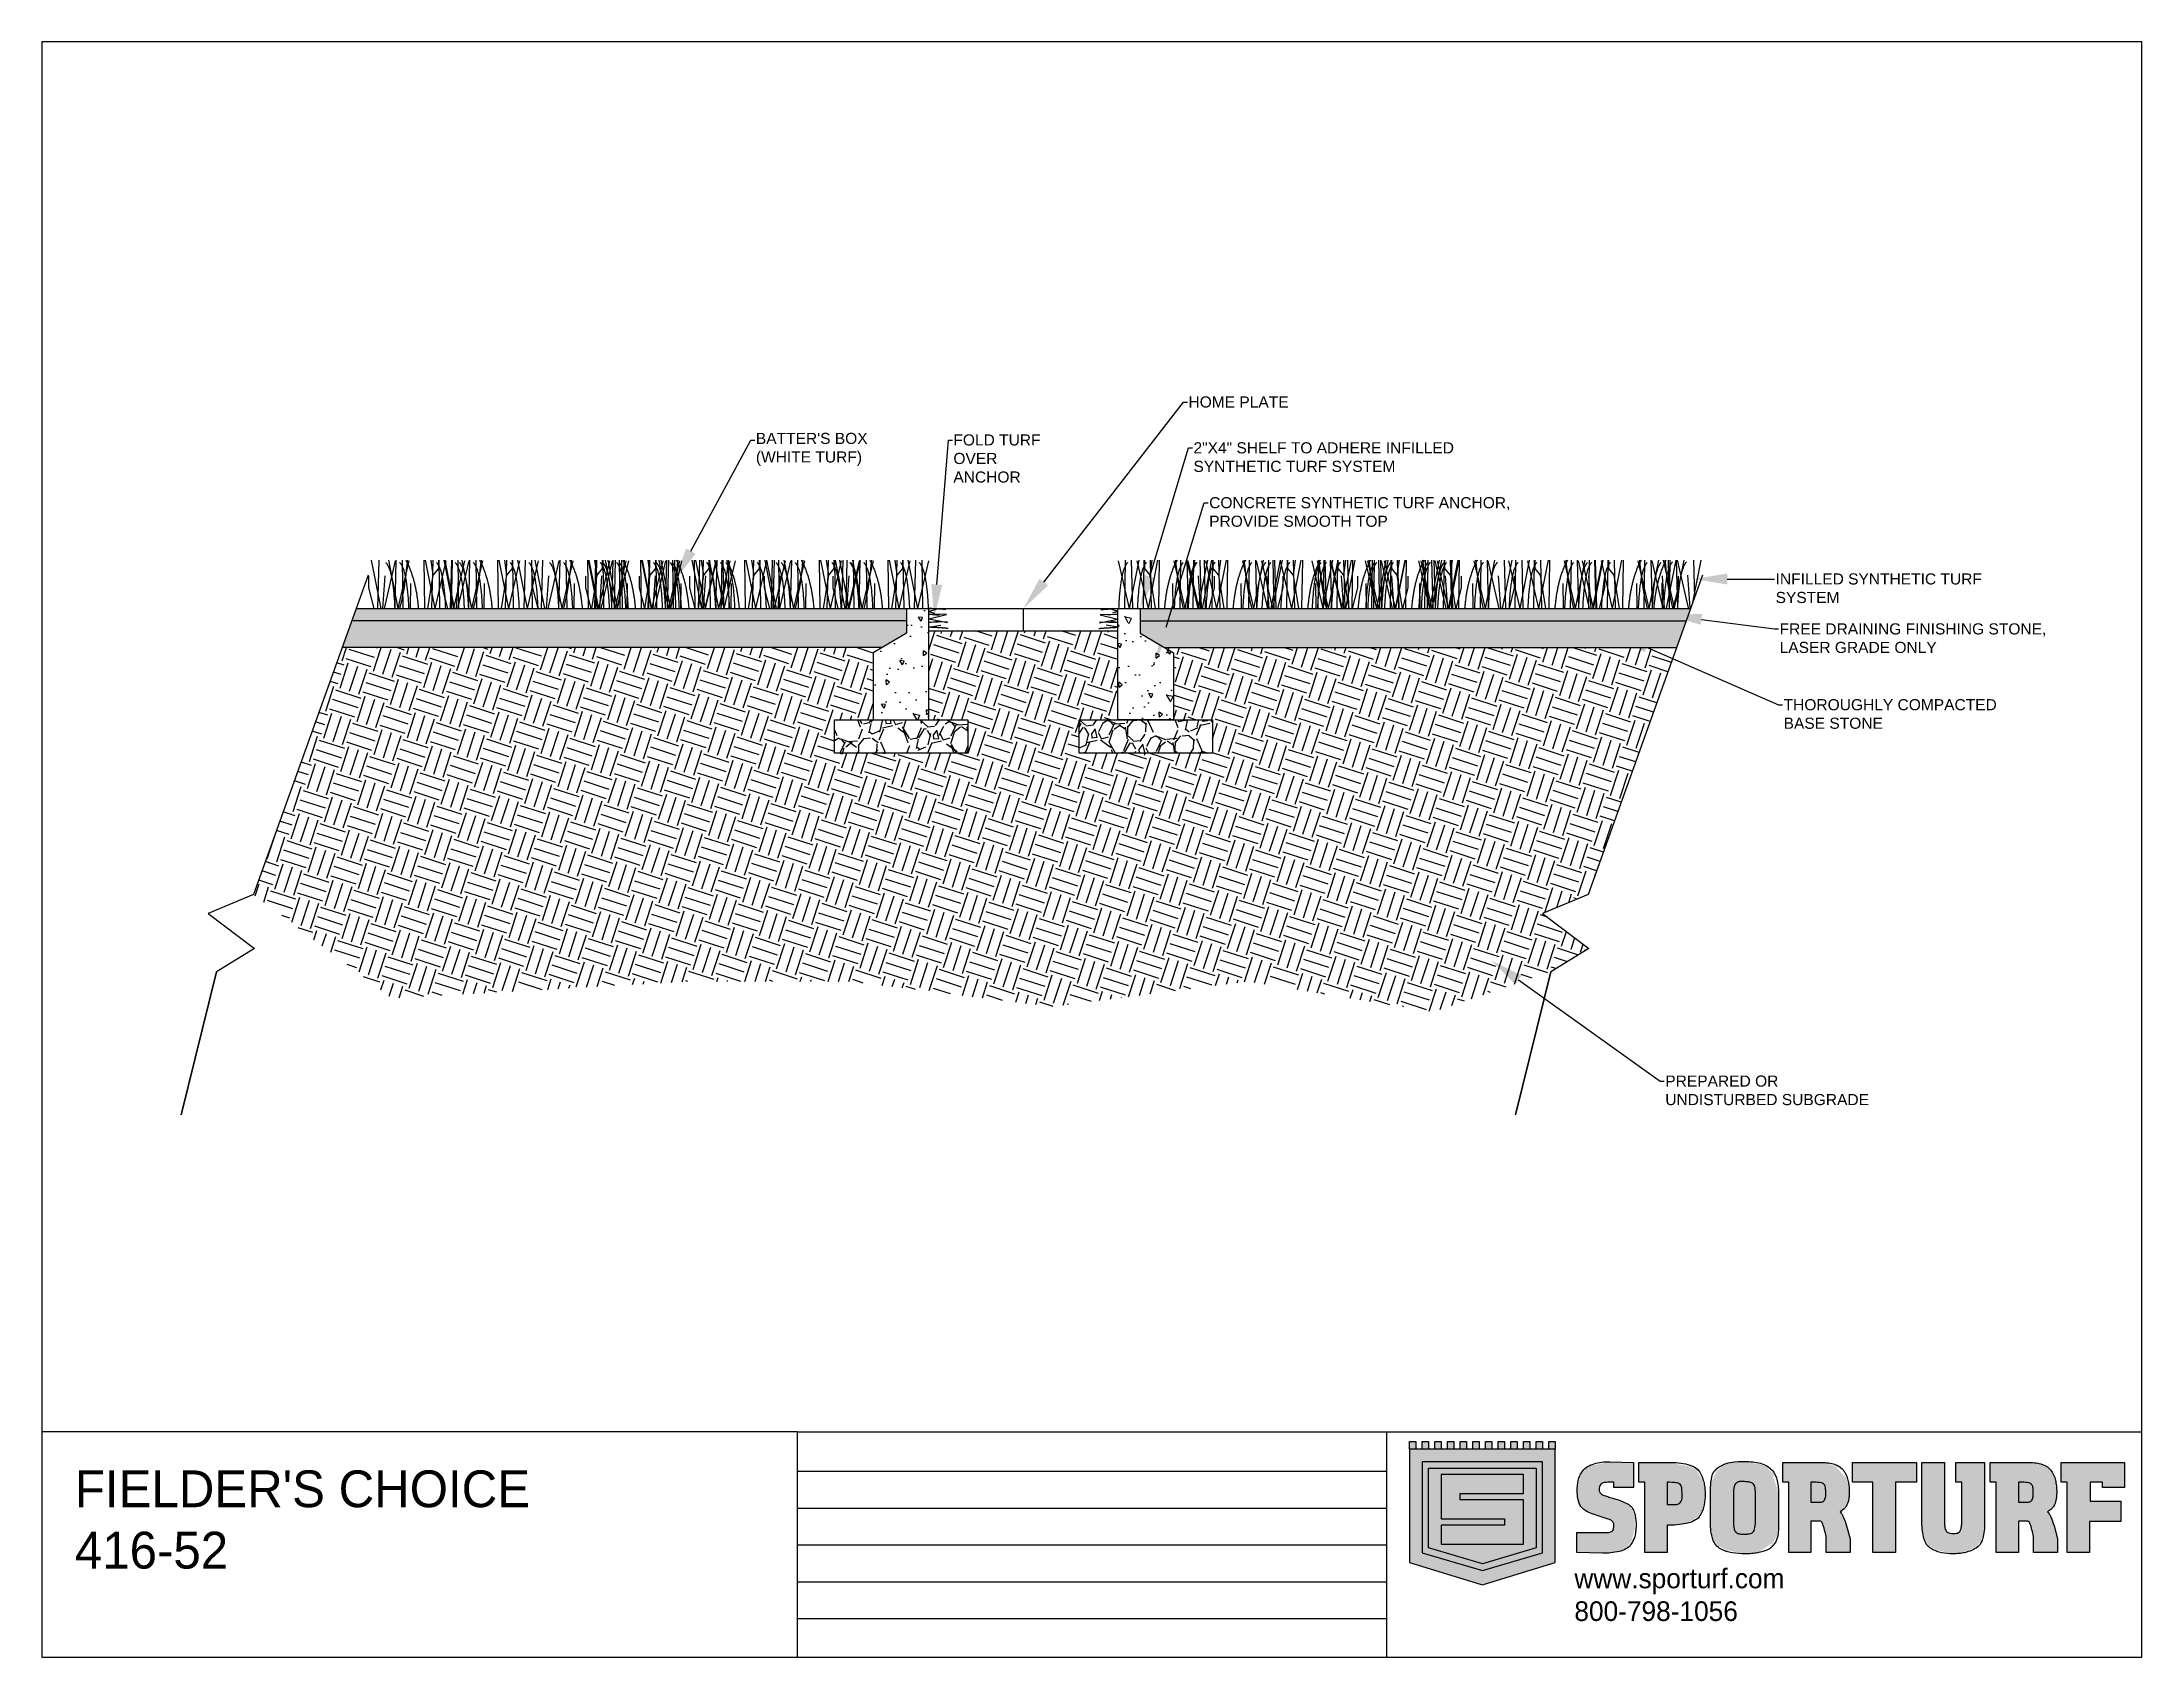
# Model space of a CAD drawing. Header units: inches. Extents: x 0 to 21.9, y 0 to 8.2.
# Drawn here: x 11.21 to 21.9, y -0.04 to 8.18 of the extents above; entities that cross this region are included whole.
import ezdxf
from ezdxf import colors
from ezdxf.entities.mleader import LeaderData, LeaderLine
from ezdxf.math import Vec2, Vec3

# ---------------------------------------------------------------- set-up
doc = ezdxf.new("R2010")
doc.units = ezdxf.units.IN
doc.header["$LTSCALE"] = 0.25
doc.header["$MEASUREMENT"] = 0
for name, color, linetype in [('detail', 7, 'Continuous'), ('field turf', 7, 'Continuous'), ('LAYER_1', 1, 'Continuous'), ('ROYAL EZ', 7, 'Continuous')]:
    doc.layers.add(name, color=color, linetype=linetype)
doc.styles.add('Annotative', font='arial.ttf')
doc.styles.get("Standard").update_dxf_attribs({"font": 'bgothl.ttf'})

msp = doc.modelspace()

# ---------------------------------------------------------------- texts
at = {"layer": 'detail', "color": 7, "attachment_point": 1}
for s, width, gutter_width, heights, insert, char_height in [("FIELDER'S CHOICE\\P416-52", 4.377194757, 0.1442716, [0.9198222], (11.3747149, 0.9081892), 0.187476191), ('www.sporturf.com\\P800-798-1056', 2.418008815, 10, [0], (19.0126566, 0.4078326), 0.1)]:
    msp.add_mtext_dynamic_manual_height_columns(s, width=width, gutter_width=gutter_width, heights=heights, dxfattribs=dict(at, insert=insert, char_height=char_height))

# ---------------------------------------------------------------- blocks, each defined once
blk = doc.blocks.new('sporturf')
at = {"layer": 'field turf', "true_color": 0x009a00}
h = blk.add_hatch(color=94, dxfattribs=at)
h.dxf.hatch_style = 1
h.paths.add_polyline_path([(-402, 1214.9), (-402, 1424.2), (-336.5, 1424.2), (-336.5, 1356.2), (-171.4, 1356.2), (-105.9, 1356.2), (-105.9, 1281.8), (-334.7, 1281.8), (-336.5, 1281.8), (-336.5, 1214.9)])
edge = h.paths.add_edge_path()
edge.add_line((-402, 1442.5), (-402, 1516.4))
edge.add_line((-402, 1516.4), (-219.6, 1516.4))
edge.add_arc((-218.2, 1947.3), 430.9, 269.81076, 272.37635)
edge.add_arc((-204.9, 1646.2), 129.5, 272.02242, 277.77257)
edge.add_arc((-189.8, 1538.9), 21.2, 276.45976, 324.77311)
edge.add_arc((-196.8, 1540.4), 27.9, 330.68681, 348.88161)
edge.add_arc((-220.9, 1545.3), 52.5, 348.70525, 360.61524)
edge.add_arc((-220.4, 1546.5), 52, 359.29785, 370.30095)
edge.add_arc((-190.6, 1552.1), 21.7, 9.78046, 29.478)
edge.add_arc((-184.2, 1555), 14.7, 31.95685, 58.72498)
edge.add_arc((-191.6, 1542.8), 29, 58.71156, 75.67399)
edge.add_arc((-201.7, 1504.6), 68.5, 75.37874, 84.74505)
edge.add_arc((-209, 1431.9), 141.5, 84.52096, 90.29584)
edge.add_line((-209.7, 1573.4), (-217.8, 1573.4))
edge.add_line((-217.8, 1573.4), (-336.5, 1573.4))
edge.add_line((-336.5, 1573.4), (-336.5, 1554))
edge.add_line((-336.5, 1554), (-402, 1554))
edge.add_line((-402, 1554), (-402, 1648.1))
edge.add_line((-402, 1648.1), (-205.3, 1648.1))
edge.add_arc((-204.5, 1391.5), 256.6, 83.86221, 90.19614, ccw=False)
edge.add_arc((-195.5, 1473.4), 174.2, 75.70058, 83.90733, ccw=False)
edge.add_arc((-166, 1587.2), 56.6, 54.12764, 76.17508, ccw=False)
edge.add_arc((-162.3, 1593.4), 49.5, 29.2617, 53.40648, ccw=False)
edge.add_arc((-234.2, 1553.2), 131.9, 12.57934, 29.23722, ccw=False)
edge.add_arc((-331.2, 1540.2), 229.5, 5.9605, 10.46176, ccw=False)
edge.add_arc((-281.5, 1544.2), 179.6, 0.07212, 6.36208, ccw=False)
edge.add_arc((-299.5, 1544), 197.6, -10.49994, 0.1167, ccw=False)
edge.add_arc((-211.4, 1529), 108.4, 328.77808, 348.80682, ccw=False)
edge.add_arc((-160.3, 1497.3), 48.2, 305.63347, 329.51712, ccw=False)
edge.add_arc((-168, 1509.1), 62.3, 284.975, 305.08129, ccw=False)
edge.add_arc((-195.6, 1607), 164, 276.66787, 285.4612, ccw=False)
edge.add_arc((-204.1, 1678.2), 235.7, 269.79532, 276.70401, ccw=False)
edge.add_line((-205, 1442.5), (-402, 1442.5))
h.paths.add_polyline_path([(-402, 1899.4), (-402, 2107.7), (-319.6, 2107.7), (-319.6, 2035.2), (-336.5, 2035.2), (-336.5, 1994), (-274.4, 1994), (-274.4, 2095.5), (-207.4, 2095.5), (-207.4, 1992.2), (-105.9, 1992.2), (-105.9, 1919), (-336.5, 1919), (-336.5, 1899.4)])
h = blk.add_hatch(color=94, dxfattribs=at)
h.dxf.hatch_style = 1
h.paths.add_polyline_path([(-233.9, 1859.5, 0.068502), (-239.4, 1854.6, 0.048428), (-248.9, 1867.3, 0.068562), (-257.5, 1874.4, 0.080519), (-277.4, 1882.3, 0.030388), (-288.6, 1884, 0.022862), (-305, 1884.7, 0.028064), (-325.1, 1883.6, 0.025253), (-343.4, 1880.7, 0.119889), (-377.3, 1864.3, 0.159488), (-396.8, 1832.9, 0.035269), (-400.6, 1812.4, 0.028979), (-402, 1787.2), (-402, 1666.4), (-336.5, 1666.4), (-336.5, 1686.1), (-105.9, 1686.1), (-105.9, 1759.3), (-208.9, 1759.3), (-208.9, 1789, -0.170762), (-207.6, 1792.6, -0.092196), (-204.5, 1795.4, -0.051548), (-198.9, 1798.1, -0.029749), (-191.2, 1800.5, -0.011567), (-169.9, 1806.4), (-158.9, 1808.9), (-105.9, 1809), (-105.9, 1887.7), (-151.1, 1887.7), (-193.4, 1875.9, 0.030776), (-223.4, 1865.2, 0.045084)])
h.paths.add_polyline_path([(-271, 1759.3), (-336.5, 1759.3), (-336.5, 1771.2, -0.056399), (-334.6, 1792.4, -0.086863), (-331.8, 1799.7, -0.127507), (-327.1, 1804.4, -0.089684), (-319.2, 1806.7, -0.035543), (-306.2, 1807.5), (-291, 1807.5, -0.083204), (-278.4, 1803.4, -0.250409), (-271.9, 1794.8, -0.039776), (-271, 1783.9), (-271, 1774.7)], flags=16)
at = {"layer": 'field turf', "true_color": 0xffffff}
h = blk.add_hatch(color=7, dxfattribs=at)
h.dxf.hatch_style = 1
h.paths.add_polyline_path([(-315.3, 655.1, 0.099709), (-327.6, 651.1, 0.129914), (-331.6, 646.7, 0.07621), (-334.3, 638.4, 0.037796), (-336.3, 622.7), (-336.5, 613.5), (-336.5, 606.2), (-263.3, 606.2), (-263.3, 612.8), (-263.3, 618), (-263.3, 622, 0.023286), (-263.8, 634.3, 0.075607), (-265.2, 641.1, 0.204413), (-274.5, 652.3, 0.082679), (-283.9, 655.2, 0.040183), (-297.9, 656.2)])
h.paths.add_polyline_path([(-287.5, 896), (-299.6, 896, 0.024031), (-314, 895.4, 0.04874), (-324, 893.6, 0.221965), (-335, 883.6, 0.070763), (-337.9, 872.5, 0.032338), (-338.7, 856.6), (-338.7, 844.1, 0.081512), (-338, 840.4, 0.051035), (-335, 834.6, 0.12464), (-331, 830.2, 0.073807), (-322.8, 826.5, 0.029571), (-312.4, 824.6, 0.030384), (-298.7, 823.9), (-286.4, 823.9), (-220, 823.9), (-208.1, 823.9, 0.025559), (-193.9, 824.5, 0.043796), (-183.3, 826.5, 0.078807), (-175.6, 830, 0.100345), (-170.3, 835.3, 0.080268), (-166.6, 848.2), (-166.6, 862.5, 0.037953), (-167.4, 875.2, 0.076111), (-169.9, 883.9, 0.12716), (-174.9, 889.5, 0.084128), (-183.2, 893.2, 0.066412), (-207.1, 896), (-218.2, 896)])
h.paths.add_polyline_path([(-319.2, 1125.9, 0.089717), (-327.1, 1123.6, 0.120616), (-331.6, 1119.2, 0.083979), (-334.5, 1112.1, 0.058049), (-336.5, 1090.4), (-336.5, 1078.4), (-271, 1078.4), (-271, 1093.9), (-271, 1103, 0.040469), (-272, 1114.1, 0.245978), (-278.4, 1122.6, 0.083204), (-291, 1126.6), (-306.2, 1126.6, 0.035538)])
h.paths.add_polyline_path([(-306.2, 1807.5, 0.035543), (-319.2, 1806.7, 0.089684), (-327.1, 1804.4, 0.12059), (-331.6, 1800, 0.083975), (-334.5, 1793, 0.058053), (-336.5, 1771.2), (-336.5, 1759.3), (-271, 1759.3), (-271, 1774.7), (-271, 1783.9, 0.040469), (-272, 1795, 0.245992), (-278.4, 1803.4, 0.083204), (-291, 1807.5)])
at = {"layer": 'field turf', "true_color": 0x00247a}
h = blk.add_hatch(color=166, dxfattribs=at)
h.dxf.hatch_style = 1
edge = h.paths.add_edge_path()
edge.add_line((-402, 985.6), (-402, 1106.4))
edge.add_arc((-184.1, 1107.2), 217.9, 173.75574, 180.20165, ccw=False)
edge.add_arc((-254.1, 1114.9), 147.4, 165.43686, 173.80222, ccw=False)
edge.add_arc((-339, 1137.9), 59.5, 130.03441, 166.28154, ccw=False)
edge.add_arc((-326.7, 1121.9), 79.7, 102.08495, 129.43074, ccw=False)
edge.add_arc((-305.2, 1020.8), 183.1, 96.25011, 102.03621, ccw=False)
edge.add_arc((-305.2, 1024.4), 179.4, 89.93542, 96.36553, ccw=False)
edge.add_arc((-304.3, 1024.1), 179.8, 85.31985, 90.23049, ccw=False)
edge.add_arc((-297, 1109.9), 93.7, 77.88172, 85.46903, ccw=False)
edge.add_arc((-291.8, 1136.1), 66.9, 59.13626, 77.54603, ccw=False)
edge.add_arc((-279.2, 1158.7), 41.1, 41.37851, 58.11299, ccw=False)
edge.add_arc((-309.5, 1131.4), 81.9, 31.07741, 41.64053, ccw=False)
edge.add_arc((-218.6, 1156.2), 27.2, 122.43798, 139.86827, ccw=False)
edge.add_arc((-197.1, 1123.5), 66.3, 113.34114, 122.95088, ccw=False)
edge.add_arc((-121.9, 946.5), 258.6, 106.06482, 113.11868, ccw=False)
edge.add_line((-193.4, 1195), (-151.1, 1206.8))
edge.add_line((-151.1, 1206.8), (-105.9, 1206.8))
edge.add_line((-105.9, 1206.8), (-105.9, 1128.1))
edge.add_line((-105.9, 1128.1), (-158.9, 1128.1))
edge.add_line((-158.9, 1128.1), (-169.9, 1125.5))
edge.add_arc((-53.4, 662.4), 477.6, 104.11463, 106.7696)
edge.add_arc((-175.2, 1053.6), 68, 103.61581, 110.43268)
edge.add_arc((-188.7, 1089.2), 29.8, 110.08721, 121.89229)
edge.add_arc((-198.4, 1104.6), 11.7, 121.23681, 143.37508)
edge.add_arc((-203.1, 1108.2), 5.75, 143.92651, 179.4807)
edge.add_line((-208.9, 1108.2), (-208.9, 1078.4))
edge.add_line((-208.9, 1078.4), (-105.9, 1078.4))
edge.add_line((-105.9, 1078.4), (-105.9, 1005.2))
edge.add_line((-105.9, 1005.2), (-336.5, 1005.2))
edge.add_line((-336.5, 1005.2), (-336.5, 985.6))
edge.add_line((-336.5, 985.6), (-402, 985.6))
edge = h.paths.add_edge_path(flags=16)
edge.add_line((-271, 1078.4), (-271, 1093.9))
edge.add_line((-271, 1093.9), (-271, 1102.7))
edge.add_arc((-340, 1102.9), 69, 359.87898, 369.3908)
edge.add_arc((-283.3, 1112.2), 11.5, 9.79211, 65.06871)
edge.add_arc((-296.8, 1087.1), 40, 62.67271, 81.69784)
edge.add_line((-291, 1126.6), (-306.2, 1126.6))
edge.add_arc((-307.3, 1034.9), 91.7, 89.31226, 97.45354)
edge.add_arc((-316.8, 1102.9), 23.1, 96.00075, 116.50747)
edge.add_arc((-320.4, 1112.1), 13.3, 120.36528, 147.87554)
edge.add_arc((-312.3, 1107.2), 22.7, 148.20081, 167.40233)
edge.add_arc((-242.2, 1092.5), 94.4, 167.99861, 181.28755)
edge.add_line((-336.5, 1090.4), (-336.5, 1078.4))
edge.add_line((-336.5, 1078.4), (-271, 1078.4))
edge = h.paths.add_edge_path()
edge.add_line((-404.2, 827.2), (-405.3, 839.7))
edge.add_line((-405.3, 839.7), (-405.3, 854.4))
edge.add_arc((-156, 856.8), 249.3, 168.32281, 180.53724, ccw=False)
edge.add_arc((-307.2, 887.7), 95, 154.38808, 168.16051, ccw=False)
edge.add_arc((-327.6, 897.3), 72.5, 137.74764, 154.25141, ccw=False)
edge.add_arc((-330.4, 899.5), 68.9, 103.61779, 137.48888, ccw=False)
edge.add_arc((-303, 790.8), 181, 89.55766, 103.9591, ccw=False)
edge.add_line((-301.6, 971.8), (-204.8, 971.8))
edge.add_line((-204.8, 971.8), (-192.7, 971.8))
edge.add_arc((-190.5, 784.4), 187.4, 82.76974, 90.66107, ccw=False)
edge.add_arc((-180.8, 878.5), 92.8, 67.73698, 81.43633, ccw=False)
edge.add_arc((-163.3, 915.5), 52.1, 27.83284, 70.09711, ccw=False)
edge.add_arc((-223.8, 883), 120.7, 9.51429, 28.03973, ccw=False)
edge.add_arc((-330.6, 866.7), 228.8, 4.44757, 9.13325, ccw=False)
edge.add_arc((-369.9, 864.6), 268.1, -0.19921, 4.24638, ccw=False)
edge.add_arc((-386.9, 861.6), 285.1, -8.50255, 0.39925, ccw=False)
edge.add_arc((-216.5, 837), 112.9, 330.68664, 351.05284, ccw=False)
edge.add_arc((-162.9, 806.8), 51.4, 308.10637, 330.84754, ccw=False)
edge.add_arc((-172.7, 820.1), 67.8, 288.78871, 307.67454, ccw=False)
edge.add_arc((-197.8, 910.2), 161.3, 277.7479, 286.93047, ccw=False)
edge.add_arc((-203.3, 950.7), 202.3, 269.83615, 277.73846, ccw=False)
edge.add_line((-203.9, 748.5), (-304.4, 748.5))
edge.add_arc((-306.2, 1051.3), 302.8, 264.42586, 270.34892, ccw=False)
edge.add_arc((-324, 877.1), 127.7, 254.2299, 264.7713, ccw=False)
edge.add_arc((-345.3, 800.3), 48.1, 208.31214, 253.82176, ccw=False)
edge.add_arc((-228, 868.5), 183.7, 204.01104, 209.67209, ccw=False)
edge.add_arc((-318.2, 828.7), 85.2, 194.79983, 204.26086, ccw=False)
edge.add_line((-400.5, 807), (-404.2, 827.2))
edge = h.paths.add_edge_path(flags=16)
edge.add_line((-286.4, 823.9), (-220, 823.9))
edge.add_line((-220, 823.9), (-208.1, 823.9))
edge.add_arc((-207.3, 962.9), 139, 269.67306, 275.52948)
edge.add_arc((-199.6, 886.3), 62, 275.23794, 285.26884)
edge.add_arc((-190.4, 852.5), 27, 285.407, 303.43098)
edge.add_arc((-186.1, 845.7), 18.9, 303.77608, 326.69674)
edge.add_arc((-208.3, 853.2), 42, 334.76544, 353.12215)
edge.add_line((-166.6, 848.2), (-166.6, 862.5))
edge.add_arc((-250.5, 863.4), 83.9, 359.39275, 368.08676)
edge.add_arc((-196.9, 871.4), 29.7, 7.35431, 24.7641)
edge.add_arc((-183.3, 877), 15.1, 27.07269, 56.06005)
edge.add_arc((-189.9, 866.9), 27.1, 56.38301, 75.96043)
edge.add_arc((-205.6, 804.9), 91.1, 75.8403, 90.93672)
edge.add_line((-207.1, 896), (-218.2, 896))
edge.add_line((-218.2, 896), (-287.5, 896))
edge.add_line((-287.5, 896), (-299.6, 896))
edge.add_arc((-300.6, 746.1), 149.9, 89.62418, 95.13062)
edge.add_arc((-309.9, 843.6), 52, 94.59655, 105.75811)
edge.add_arc((-318.8, 876.8), 17.6, 107.14061, 158.89463)
edge.add_arc((-297.3, 868.1), 40.8, 158.41261, 173.8725)
edge.add_arc((-216.1, 857.8), 122.6, 173.12459, 180.53333)
edge.add_line((-338.7, 856.6), (-338.7, 844.1))
edge.add_arc((-326.8, 844.5), 11.9, 181.92274, 202.89136)
edge.add_arc((-308.2, 851.9), 31.9, 202.16091, 212.97947)
edge.add_arc((-324.3, 840.4), 12.2, 208.39515, 238.50316)
edge.add_arc((-314.4, 855.9), 30.6, 237.99504, 254.20671)
edge.add_arc((-302, 913.2), 89.2, 256.55635, 263.33155)
edge.add_arc((-299.5, 937.2), 113.3, 263.46134, 270.4227)
edge.add_line((-298.7, 823.9), (-286.4, 823.9))
edge = h.paths.add_edge_path()
edge.add_line((-402, 513.5), (-402, 611.7))
edge.add_arc((-134.5, 614), 267.5, 166.85772, 180.48331, ccw=False)
edge.add_arc((-318.5, 657.9), 78.3, 148.40362, 167.53731, ccw=False)
edge.add_arc((-348.9, 676.4), 42.7, 119.44041, 148.14851, ccw=False)
edge.add_arc((-303.4, 594.7), 136.3, 102.73037, 119.21726, ccw=False)
edge.add_arc((-294, 523.3), 208.1, 96.15399, 100.92764, ccw=False)
edge.add_arc((-297.4, 568), 163.3, 90.23445, 96.64945, ccw=False)
edge.add_arc((-298.3, 541.7), 189.5, 79.2777, 89.9243, ccw=False)
edge.add_arc((-281.9, 625.7), 104, 69.62378, 79.53984, ccw=False)
edge.add_arc((-288.8, 616.4), 115.1, 57.95008, 68.04937, ccw=False)
edge.add_arc((-248.4, 677.5), 41.9, 32.1015, 60.39348, ccw=False)
edge.add_arc((-279.2, 658.5), 78.1, 13.25685, 31.91321, ccw=False)
edge.add_arc((-415.4, 622.6), 218.9, 6.33547, 14.24327, ccw=False)
edge.add_arc((-488.7, 614.3), 292.7, -0.15857, 6.35214, ccw=False)
edge.add_line((-196, 613.5), (-196, 606.2))
edge.add_line((-196, 606.2), (-105.9, 606.2))
edge.add_line((-105.9, 606.2), (-105.9, 533))
edge.add_line((-105.9, 533), (-336.5, 533))
edge.add_line((-336.5, 533), (-336.5, 513.5))
edge.add_line((-336.5, 513.5), (-402, 513.5))
edge = h.paths.add_edge_path(flags=16)
edge.add_line((-263.3, 606.2), (-263.3, 612.8))
edge.add_line((-263.3, 612.8), (-263.3, 618))
edge.add_line((-263.3, 618), (-263.3, 622))
edge.add_arc((-395.8, 623.2), 132.5, 359.48674, 364.82254)
edge.add_arc((-286.8, 633.1), 23.1, 2.93694, 20.23188)
edge.add_arc((-283, 635.8), 18.6, 16.51873, 62.73012)
edge.add_arc((-287.9, 625.6), 29.9, 63.39199, 82.29762)
edge.add_arc((-296.9, 568.6), 87.6, 81.4594, 90.66371)
edge.add_line((-297.9, 656.2), (-315.3, 655.1))
edge.add_arc((-311.4, 622.6), 32.7, 96.89211, 119.66845)
edge.add_arc((-321.3, 641.4), 11.5, 123.00269, 154.19212)
edge.add_arc((-305.8, 633.6), 28.9, 153.716, 170.51955)
edge.add_arc((-232, 617.1), 104.4, 168.24077, 176.89885)
edge.add_line((-336.3, 622.7), (-336.5, 613.5))
edge.add_line((-336.5, 613.5), (-336.5, 606.2))
edge.add_line((-336.5, 606.2), (-263.3, 606.2))
edge = h.paths.add_edge_path()
edge.add_line((-402, 495.8), (-319.2, 495.8))
edge.add_line((-319.2, 495.8), (-319.2, 431.8))
edge.add_line((-319.2, 431.8), (-336.5, 431.8))
edge.add_line((-336.5, 431.8), (-336.5, 422.2))
edge.add_line((-336.5, 422.2), (-336.5, 413))
edge.add_arc((-245.4, 412.4), 91.1, 179.63943, 185.78122)
edge.add_arc((-297.8, 406.9), 38.4, 185.41901, 196.3311)
edge.add_arc((-318.1, 401.1), 17.3, 196.95291, 236.48931)
edge.add_arc((-317.3, 402.5), 18.9, 236.63462, 256.79481)
edge.add_arc((-314.1, 416.1), 32.9, 256.7631, 270.68897)
edge.add_arc((-314.1, 408.1), 24.9, 271.03842, 293.25003)
edge.add_arc((-309.6, 397.7), 13.5, 292.8797, 317.14052)
edge.add_arc((-318.1, 405.6), 25.2, 317.1084, 333.09498)
edge.add_line((-295.6, 394.2), (-293.4, 400.1))
edge.add_arc((-549.8, 494.3), 273.2, 339.8373, 343.25508)
edge.add_line((-288.3, 415.6), (-284.6, 428.1))
edge.add_arc((117.1, 307.9), 419.3, 159.22372, 163.34398, ccw=False)
edge.add_arc((-119.4, 398.5), 166, 151.86887, 159.51891, ccw=False)
edge.add_arc((-226.3, 455.3), 45, 128.91933, 151.4122, ccw=False)
edge.add_arc((-224, 451.6), 49.2, 107.11771, 128.29767, ccw=False)
edge.add_arc((-201.2, 383), 121.6, 90.0743, 107.89532, ccw=False)
edge.add_arc((-199.5, 316), 188.6, 78.94593, 90.54574, ccw=False)
edge.add_arc((-180.7, 420.5), 82.5, 53.05081, 77.86876, ccw=False)
edge.add_arc((-159.7, 448.4), 47.5, 28.83117, 53.01154, ccw=False)
edge.add_arc((-192.7, 430.4), 85.1, 12.4185, 28.77657, ccw=False)
edge.add_arc((-423.4, 383.5), 320.6, 6.8408, 11.7393, ccw=False)
edge.add_arc((-346.2, 395), 242.5, -0.26043, 6.31463, ccw=False)
edge.add_line((-103.7, 393.9), (-105.9, 310))
edge.add_line((-105.9, 310), (-171.4, 310.1))
edge.add_line((-171.4, 310.1), (-171.4, 379.2))
edge.add_line((-171.4, 379.2), (-171.4, 386.5))
edge.add_line((-171.4, 386.5), (-171.4, 393))
edge.add_line((-171.4, 393), (-171.4, 401.1))
edge.add_arc((-253.9, 402.3), 82.6, 359.13296, 370.85644)
edge.add_arc((-189.5, 415.1), 16.9, 9.33233, 51.20135)
edge.add_arc((-188, 415), 16.1, 55.39214, 80.16411)
edge.add_arc((-194.5, 382.9), 48.8, 79.13002, 90.90493)
edge.add_arc((-194.3, 404.6), 27.1, 91.97317, 112.34484)
edge.add_arc((-199.5, 416.9), 13.9, 111.92109, 160.58913)
edge.add_arc((-157.2, 393.8), 61.9, 153.42166, 161.68426)
edge.add_arc((36, 326.4), 266.5, 160.99322, 164.09296)
edge.add_line((-220.3, 399.5), (-224, 386.7))
edge.add_arc((-508.7, 468.7), 296.4, 338.46281, 343.92344, ccw=False)
edge.add_arc((-368.5, 412.8), 145.4, 329.89049, 338.66506, ccw=False)
edge.add_arc((-293.6, 369.3), 58.8, 312.69033, 329.97001, ccw=False)
edge.add_arc((-280.6, 355.5), 39.8, 290.00037, 312.41516, ccw=False)
edge.add_line((-267, 318.1), (-279.3, 314.6))
edge.add_arc((-309.8, 427.6), 117.1, 279.66085, 285.10361, ccw=False)
edge.add_line((-290.2, 312.2), (-308.6, 311.1))
edge.add_arc((-309.6, 464.1), 153, 257.40229, 270.38125, ccw=False)
edge.add_arc((-325.8, 388.2), 75.4, 244.00679, 256.87266, ccw=False)
edge.add_arc((-315.8, 408.6), 98.1, 233.18856, 243.96688, ccw=False)
edge.add_arc((-342.7, 372.3), 53, 211.08236, 232.96449, ccw=False)
edge.add_arc((-316, 388.2), 84.1, 194.86139, 210.93875, ccw=False)
edge.add_arc((-214, 417.8), 190.2, 179.88301, 195.59202, ccw=False)
edge.add_line((-404.2, 418.1), (-402, 495.8))
at = {"layer": 'field turf', "true_color": 0x009a00}
h = blk.add_hatch(color=94, dxfattribs=at)
h.dxf.hatch_style = 1
h.paths.add_polyline_path([(-444.8, -238.6), (-444.8, -217.9), (-470.5, -217.9), (-470.5, -238.6)])
h.paths.add_polyline_path([(-470.5, -176.4), (-470.5, -197.1), (-444.8, -197.1), (-444.8, -176.4)])
h.paths.add_polyline_path([(-470.5, -134.9), (-470.5, -155.6), (-444.8, -155.6), (-444.8, -134.9)])
h.paths.add_polyline_path([(-470.5, -93.4), (-470.5, -114.1), (-444.8, -114.1), (-444.8, -93.4)])
h.paths.add_polyline_path([(-444.8, -51.9), (-470.5, -51.9), (-470.5, -72.6), (-444.8, -72.6)])
h.paths.add_polyline_path([(-470.5, -10.4), (-470.5, -31.1), (-444.8, -31.1), (-444.8, -10.4)])
h.paths.add_polyline_path([(-470.5, 31.1), (-470.5, 10.4), (-444.8, 10.4), (-444.8, 31.1)])
h.paths.add_polyline_path([(-470.5, 72.6), (-470.5, 51.9), (-444.8, 51.9), (-444.8, 72.6)])
h.paths.add_polyline_path([(-444.8, 114.1), (-470.5, 114.1), (-470.5, 93.4), (-444.8, 93.4)])
h.paths.add_polyline_path([(-444.8, 155.6), (-470.5, 155.6), (-470.5, 134.9), (-444.8, 134.9)])
h.paths.add_polyline_path([(-444.8, 197.1), (-470.5, 197.1), (-470.5, 176.4), (-444.8, 176.4)])
h.paths.add_polyline_path([(-444.8, 217.9), (-444.8, 238.6), (-470.5, 238.6), (-470.5, 217.9)])
at = {"layer": 'field turf', "true_color": 0x00247a}
h = blk.add_hatch(color=166, dxfattribs=at)
h.dxf.hatch_style = 1
h.paths.add_polyline_path([(-73.2, 238.6), (-444.8, 238.6), (-444.8, -238.6), (-429, -238.6), (-73.2, -238.6), (-2.2, -7.3), (0, 0), (-2.2, 7.3)])
h.paths.add_polyline_path([(-403.3, 197.1), (-105.5, 197.1), (-47.1, 0), (-105.5, -197.1), (-403.3, -197.1)], flags=16)
h.paths.add_polyline_path([(-382.5, 176.4), (-121, 176.4), (-68.8, 0), (-121, -176.4), (-382.5, -176.4)], flags=0)
h.paths.add_polyline_path([(-361.8, 134.9), (-299.5, 134.9), (-299.5, -72.6), (-278.8, -72.6), (-278.8, 134.9), (-133.5, 134.9), (-133.5, -134.9), (-195.8, -134.9), (-195.8, 72.6), (-216.5, 72.6), (-216.5, -134.9), (-361.8, -134.9)], flags=0)
at = {"layer": 'field turf', "true_color": 0xffffff}
h = blk.add_hatch(color=7, dxfattribs=at)
h.dxf.hatch_style = 1
h.paths.add_polyline_path([(-403.3, 197.1), (-403.3, -197.1), (-105.5, -197.1), (-47.1, 0), (-105.5, 197.1)])
h.paths.add_polyline_path([(-121, 176.4), (-68.8, 0), (-121, -176.4), (-382.5, -176.4), (-382.5, 176.4)], flags=16)
h.paths.add_polyline_path([(-299.5, 134.9), (-299.5, -72.6), (-278.8, -72.6), (-278.8, 134.9), (-133.5, 134.9), (-133.5, -134.9), (-195.8, -134.9), (-195.8, 72.6), (-216.5, 72.6), (-216.5, -134.9), (-361.8, -134.9), (-361.8, 134.9)], flags=0)
at = {"layer": 'field turf', "true_color": 0x00247a}
h = blk.add_hatch(color=166, dxfattribs=at)
h.dxf.hatch_style = 1
h.paths.add_polyline_path([(-382.5, 176.4), (-382.5, -176.4), (-299.5, -176.4), (-299.5, -134.9), (-361.8, -134.9), (-361.8, 134.9), (-299.5, 134.9), (-299.5, 176.4)])
at = {"layer": 'field turf', "true_color": 0x009a00}
h = blk.add_hatch(color=94, dxfattribs=at)
h.dxf.hatch_style = 1
h.paths.add_polyline_path([(-195.8, -134.9), (-195.8, 72.6), (-216.5, 72.6), (-216.5, -134.9), (-299.5, -134.9), (-299.5, -176.4), (-121, -176.4), (-68.8, 0), (-121, 176.4), (-299.5, 176.4), (-299.5, 134.9), (-299.5, 134.9), (-299.5, -72.6), (-278.8, -72.6), (-278.8, 134.9), (-133.5, 134.9), (-133.5, -134.9)])
at = {"layer": 'field turf', "true_color": 0xffffff}
h = blk.add_hatch(color=7, dxfattribs=at)
h.dxf.hatch_style = 1
h.paths.add_polyline_path([(-361.8, -134.9), (-216.5, -134.9), (-216.5, 72.6), (-195.8, 72.6), (-195.8, -134.9), (-133.5, -134.9), (-133.5, 134.9), (-278.8, 134.9), (-278.8, -72.6), (-299.5, -72.6), (-299.5, 134.9), (-361.8, 134.9)])
at = {"layer": 'LAYER_1', "color": 94, "true_color": 0x009a00}
for points in [[(-402, 1899.4), (-402, 2107.7), (-319.6, 2107.7), (-319.6, 2035.2), (-336.5, 2035.2), (-336.5, 1994), (-274.4, 1994), (-274.4, 2095.5), (-207.4, 2095.5), (-207.4, 1992.2), (-105.9, 1992.2), (-105.9, 1919), (-336.5, 1919), (-336.5, 1899.4), (-402, 1899.4)], [(-402, 1214.9), (-402, 1424.2), (-336.5, 1424.2), (-336.5, 1356.2), (-171.4, 1356.2), (-105.9, 1356.2), (-105.9, 1281.8), (-334.7, 1281.8), (-336.5, 1281.8), (-336.5, 1214.9), (-402, 1214.9)]]:
    blk.add_lwpolyline(points, close=True, dxfattribs=at)
for points in [[(-402, 1666.4), (-402, 1787.2, -0.028133), (-400.7, 1811.7, -0.036519), (-396.8, 1832.9, -0.159488), (-377.3, 1864.3, -0.119889), (-343.4, 1880.7, -0.025253), (-325.1, 1883.6, -0.028064), (-305, 1884.7, -0.021433), (-289.6, 1884.1, -0.033132), (-277.4, 1882.3, -0.080519), (-257.5, 1874.4, -0.073161), (-248.3, 1866.7, -0.046126), (-239.4, 1854.6, -0.076206), (-233.2, 1860, -0.041936), (-223.4, 1865.2, -0.030776), (-193.4, 1875.9), (-151.1, 1887.7), (-105.9, 1887.7), (-105.9, 1809), (-158.9, 1808.9), (-169.9, 1806.4, 0.011567), (-191.2, 1800.5, 0.029749), (-198.9, 1798.1, 0.051548), (-204.5, 1795.4, 0.09689), (-207.8, 1792.4, 0.156399), (-208.9, 1789.1), (-208.9, 1759.3), (-105.9, 1759.3), (-105.9, 1686.1), (-336.5, 1686.1), (-336.5, 1666.4), (-402, 1666.4)], [(-402, 1442.5), (-402, 1516.4), (-219.6, 1516.4, 0.011195), (-200.3, 1516.8, 0.025095), (-187.4, 1517.9, 0.213986), (-172.5, 1526.7, 0.079557), (-169.4, 1535, 0.052014), (-168.4, 1545.9, 0.048047), (-169.2, 1555.8, 0.086159), (-171.7, 1562.8, 0.117332), (-176.6, 1567.6, 0.074148), (-184.5, 1570.9, 0.040891), (-195.5, 1572.8, 0.025203), (-209.7, 1573.4), (-217.8, 1573.4), (-336.5, 1573.4), (-336.5, 1554), (-402, 1554), (-402, 1648.1), (-205.3, 1648.1, -0.027644), (-177, 1646.6, -0.035824), (-152.5, 1642.2, -0.096498), (-132.8, 1633.1, -0.105743), (-119.1, 1617.6, -0.072812), (-105.5, 1581.9, -0.019643), (-102.9, 1564.1, -0.027452), (-101.8, 1544.4, -0.046357), (-105.1, 1508, -0.087615), (-118.8, 1472.8, -0.104591), (-132.2, 1458.1, -0.087956), (-151.9, 1448.9, -0.038387), (-176.6, 1444.1, -0.030154), (-205, 1442.5), (-402, 1442.5)]]:
    blk.add_lwpolyline(points, format="xyb", close=True, dxfattribs=at)
at = {"layer": 'LAYER_1', "color": 7, "true_color": 0xffffff}
for points in [[(-271, 1759.3), (-271, 1774.7), (-271, 1783.6, 0.041527), (-272, 1795, 0.245992), (-278.4, 1803.4, 0.083204), (-291, 1807.5), (-306.2, 1807.5, 0.035543), (-319.2, 1806.7, 0.089684), (-327.1, 1804.4, 0.12059), (-331.6, 1800, 0.083975), (-334.5, 1793, 0.058053), (-336.5, 1771.2), (-336.5, 1759.3), (-271, 1759.3)], [(-271, 1078.4), (-271, 1093.9), (-271, 1102.7, 0.041527), (-272, 1114.1, 0.245978), (-278.4, 1122.6, 0.083204), (-291, 1126.6), (-306.2, 1126.6, 0.035538), (-319.2, 1125.9, 0.089717), (-327.1, 1123.6, 0.120616), (-331.6, 1119.2, 0.083979), (-334.5, 1112.1, 0.058049), (-336.5, 1090.4), (-336.5, 1078.4), (-271, 1078.4)], [(-286.4, 823.9), (-220, 823.9), (-208.1, 823.9, 0.025559), (-193.9, 824.5, 0.043796), (-183.3, 826.5, 0.078807), (-175.6, 830, 0.100345), (-170.3, 835.3, 0.080268), (-166.6, 848.2), (-166.6, 862.5, 0.037953), (-167.4, 875.2, 0.076111), (-169.9, 883.9, 0.12716), (-174.9, 889.5, 0.085631), (-183.3, 893.2, 0.065966), (-207.1, 896), (-218.2, 896), (-287.5, 896), (-299.6, 896, 0.024031), (-314, 895.4, 0.04874), (-324, 893.6, 0.229738), (-335.2, 883.1, 0.067559), (-337.9, 872.5, 0.032338), (-338.7, 856.6), (-338.7, 844.1, 0.091749), (-337.8, 839.9, 0.04724), (-335, 834.6, 0.132132), (-330.7, 830, 0.070855), (-322.8, 826.5, 0.029571), (-312.4, 824.6, 0.030384), (-298.7, 823.9), (-286.4, 823.9)], [(-263.3, 606.2), (-263.3, 612.8), (-263.3, 618), (-263.3, 622, 0.023286), (-263.8, 634.3, 0.075607), (-265.2, 641.1, 0.204413), (-274.5, 652.3, 0.082679), (-283.9, 655.2, 0.040183), (-297.9, 656.2), (-315.3, 655.1, 0.099709), (-327.6, 651.1, 0.136936), (-331.7, 646.4, 0.073451), (-334.3, 638.4, 0.037796), (-336.3, 622.7), (-336.5, 613.5), (-336.5, 606.2), (-263.3, 606.2)]]:
    blk.add_lwpolyline(points, format="xyb", close=True, dxfattribs=at)
at = {"layer": 'LAYER_1', "color": 166, "true_color": 0x00247a}
for points in [[(-402, 985.6), (-402, 1106.4, -0.028133), (-400.7, 1130.9, -0.036517), (-396.8, 1152, -0.15949), (-377.3, 1183.5, -0.119888), (-343.4, 1199.8, -0.025252), (-325.1, 1202.8, -0.028064), (-305, 1203.9, -0.02143), (-289.6, 1203.3, -0.033118), (-277.4, 1201.5, -0.080501), (-257.5, 1193.6, -0.073148), (-248.3, 1185.9, -0.046123), (-239.4, 1173.7, -0.076201), (-233.2, 1179.1, -0.041955), (-223.4, 1184.4, -0.030788), (-193.4, 1195), (-151.1, 1206.8), (-105.9, 1206.8), (-105.9, 1128.1), (-158.9, 1128.1), (-169.9, 1125.5, 0.011585), (-191.2, 1119.6, 0.029753), (-198.9, 1117.3, 0.051555), (-204.5, 1114.6, 0.096898), (-207.8, 1111.6, 0.156391), (-208.9, 1108.2), (-208.9, 1078.4), (-105.9, 1078.4), (-105.9, 1005.2), (-336.5, 1005.2), (-336.5, 985.6), (-402, 985.6)], [(-404.2, 827.2), (-405.3, 839.7), (-405.3, 854.4, -0.053346), (-400.2, 907.2, -0.060166), (-392.9, 928.8, -0.072136), (-381.2, 946, -0.148876), (-346.6, 966.4, -0.062921), (-301.6, 971.8), (-204.8, 971.8), (-192.7, 971.8, -0.034446), (-166.9, 970.3, -0.059846), (-145.6, 964.4, -0.186532), (-117.3, 939.8, -0.081009), (-104.8, 903, -0.020448), (-102.6, 884.4, -0.0194), (-101.8, 863.6, -0.038861), (-105, 819.5, -0.089099), (-118, 781.8, -0.099554), (-131.2, 766.4, -0.082592), (-150.8, 755.8, -0.040088), (-176, 750.3, -0.034494), (-203.9, 748.5), (-304.4, 748.5, -0.02585), (-335.7, 749.9, -0.046028), (-358.7, 754.2, -0.201225), (-387.6, 777.5, -0.024706), (-395.8, 793.7, -0.041305), (-400.5, 807), (-404.2, 827.2)], [(-402, 513.5), (-402, 611.7, -0.059523), (-395, 674.8, -0.083681), (-385.2, 698.9, -0.125922), (-369.9, 713.6, -0.072062), (-333.5, 727.6, -0.020832), (-316.3, 730.1, -0.027998), (-298.1, 731.2, -0.046488), (-263.1, 727.9, -0.043294), (-245.8, 723.2, -0.044095), (-227.7, 714, -0.124078), (-212.9, 699.8, -0.081584), (-203.2, 676.4, -0.034518), (-197.8, 646.7, -0.028416), (-196, 613.5), (-196, 606.2), (-105.9, 606.2), (-105.9, 533), (-336.5, 533), (-336.5, 513.5), (-402, 513.5)], [(-402, 495.8), (-319.2, 495.8), (-319.2, 431.8), (-336.5, 431.8), (-336.5, 422.2), (-336.5, 413, 0.026805), (-336.1, 403.3, 0.047649), (-334.7, 396.1, 0.174242), (-327.7, 386.7, 0.088193), (-321.6, 384.1, 0.060838), (-313.7, 383.2, 0.097221), (-304.3, 385.2, 0.106255), (-299.6, 388.5, 0.069868), (-295.6, 394.2), (-293.4, 400.1, 0.014914), (-288.3, 415.6), (-284.6, 428.1, -0.01798), (-274.9, 456.6, -0.033392), (-265.8, 476.8, -0.09846), (-254.5, 490.3, -0.092679), (-238.5, 498.7, -0.077916), (-201.3, 504.6, -0.050657), (-163.4, 501.1, -0.108714), (-131.1, 486.4, -0.1059), (-118.1, 471.3, -0.071497), (-109.6, 448.7, -0.021377), (-105.1, 421.6, -0.028697), (-103.7, 393.9), (-105.9, 310), (-171.4, 310.1), (-171.4, 379.2), (-171.4, 386.5), (-171.4, 393), (-171.4, 401.1, 0.051198), (-172.8, 417.9, 0.184748), (-178.9, 428.3, 0.108511), (-185.3, 430.9, 0.051423), (-195.3, 431.8, 0.089123), (-204.6, 429.7, 0.215605), (-212.6, 421.5, 0.036068), (-216, 413.2, 0.013526), (-220.3, 399.5), (-224, 386.7, -0.023831), (-233.1, 359.9, -0.038305), (-242.7, 339.9, -0.07554), (-253.8, 326.1, -0.098116), (-267, 318.1), (-279.3, 314.6, -0.023753), (-290.2, 312.2), (-308.6, 311.1, -0.056692), (-343, 314.8, -0.056197), (-358.9, 320.4, -0.047064), (-374.6, 330, -0.09577), (-388.1, 345, -0.070266), (-397.2, 366.6, -0.068651), (-404.2, 418.1), (-402, 495.8)]]:
    blk.add_lwpolyline(points, format="xyb", close=True, dxfattribs=at)
at = {"layer": 'LAYER_1', "color": 94, "true_color": 0x009a00}
for points in [[(-444.8, 217.9), (-470.5, 217.9), (-470.5, 238.6), (-444.8, 238.6), (-444.8, 238.6)], [(-444.8, 176.4), (-470.5, 176.4), (-470.5, 197.1), (-444.8, 197.1)], [(-444.8, 134.9), (-470.5, 134.9), (-470.5, 155.6), (-444.8, 155.6)], [(-444.8, 93.4), (-470.5, 93.4), (-470.5, 114.1), (-444.8, 114.1)], [(-444.8, 51.9), (-470.5, 51.9), (-470.5, 72.6), (-444.8, 72.6)], [(-444.8, 10.4), (-470.5, 10.4), (-470.5, 31.1), (-444.8, 31.1)], [(-444.8, -31.1), (-470.5, -31.1), (-470.5, -10.4), (-444.8, -10.4)], [(-444.8, -72.6), (-470.5, -72.6), (-470.5, -51.9), (-444.8, -51.9)], [(-444.8, -114.1), (-470.5, -114.1), (-470.5, -93.4), (-444.8, -93.4)], [(-444.8, -155.6), (-470.5, -155.6), (-470.5, -134.9), (-444.8, -134.9)], [(-444.8, -197.1), (-470.5, -197.1), (-470.5, -176.4), (-444.8, -176.4)], [(-444.8, -238.6), (-470.5, -238.6), (-470.5, -217.9), (-444.8, -217.9)]]:
    blk.add_lwpolyline(points, dxfattribs=at)
at = {"layer": 'LAYER_1', "color": 166, "true_color": 0x00247a}
blk.add_lwpolyline([(-444.8, 238.6), (-444.8, -238.6), (-73.2, -238.6), (-2.2, -7.3), (0, 0), (-2.2, 7.3), (-73.2, 238.6), (-444.8, 238.6)], close=True, dxfattribs=at)
at = {"layer": 'LAYER_1', "color": 7, "true_color": 0xffffff}
for points in [[(-403.3, -197.1), (-105.5, -197.1), (-47.1, 0), (-105.5, 197.1), (-403.3, 197.1), (-403.3, -197.1)], [(-121, -176.4), (-382.5, -176.4), (-382.5, 176.4), (-121, 176.4), (-68.8, 0), (-121, -176.4)], [(-299.5, 134.9), (-361.8, 134.9), (-361.8, -134.9), (-216.5, -134.9), (-216.5, 72.6), (-195.8, 72.6), (-195.8, -134.9), (-133.5, -134.9), (-133.5, 134.9), (-278.8, 134.9), (-278.8, -72.6), (-299.5, -72.6), (-299.5, 134.9)]]:
    blk.add_lwpolyline(points, close=True, dxfattribs=at)

# ---------------------------------------------------------------- hatches: boundary and pattern name
at = {"layer": 'detail'}
h = msp.add_hatch(dxfattribs=at)
h.set_pattern_fill('AR-SAND', color=256, angle=90)
h.set_pattern_definition([(127.5, (-10424.12224, 921.6774), (-0.10914578974, -0.0035682868), [0, -0.0861010763, 0, -0.0962972564, 0, -0.09204884805]), (97.5, (-10424.12224, 921.6774), (-0.1598617196, 0.100249789), [0, -0.04644926486, 0, -0.0776042596, 0, -0.0297388586]), (57.5, (-10424.12224, 921.60773), (-0.0003205596, 0.1764019514), [0, -0.0283227225, 0, -0.1019618009, 0, -0.13311679564]), (47.5, (-10424.12224, 921.60773), (-0.049716323, 0.170283379), [0, -0.01416136124, 0, -0.06684162505, 0, -0.0764713507])])
h.paths.add_polyline_path([(15.6113743, 5.2990113), (12.8074247, 5.2990113), (12.7848166, 5.2359402), (15.6113743, 5.2359402)])
h.paths.add_polyline_path([(16.9622634, 5.2990113), (16.8009286, 5.2990113), (16.8009286, 5.2359402), (16.9429837, 5.2359402)])
h.paths.add_polyline_path([(19.6048781, 5.2990113), (16.9622634, 5.2990113), (16.9429837, 5.2359402), (19.58227, 5.2359402)])
h = msp.add_hatch(dxfattribs=at)
h.set_pattern_fill('AR-CONC', color=256, scale=0.59, angle=72)
h.set_pattern_definition([(122, (-10424.12224, 921.6774), (0.094021573, 0.221500945), [0.0250656094, -0.2757217033]), (67, (-10424.12224, 921.6774), (-0.2534145643, 0.033581163), [0.0200524875, -0.2205773627]), (172.4514445, (-10424.1144, 921.69586), (-0.159392989, 0.2550821064), [0.02130249, -0.234327391]), (118.1842, (-10424.1858, 921.69806), (0.162830844, 0.3221293594), [0.037598414, -0.413582555]), (168.6356355, (-10424.17224, 921.7249), (-0.213096253, 0.397686125), [0.031953753, -0.351491284]), (63.184164, (-10424.1858, 921.69806), (-0.213096253, 0.397686124), [0.030078731, -0.330866044]), (93, (-10424.1596, 921.72468), (0.1896189096, 0.1481465285), [0.0250656094, -0.2757217033]), (38, (-10424.1596, 921.72468), (-0.205360901, 0.1522285657), [0.0200524875, -0.2205773627]), (143.4514447, (-10424.1438, 921.73702), (-0.015741992, 0.3003750917), [0.0213024894, -0.234327391]), (109.5, (-10424.12224, 921.6774), (-0.10455476175, 0.03824496236), [0, -0.2179036976, 0, -0.2239194439, 0, -0.221412883]), (79.5, (-10424.12224, 921.6774), (-0.0981953172, 0.1243501271), [0, -0.1276675038, 0, -0.2128905758, 0, -0.0843875516]), (39.5, (-10424.14527, 921.60652), (0.06230012514, 0.16734651985), [0, -0.0835520313, 0, -0.2606823377, 0, -0.3459054096]), (29.5, (-10424.1556, 921.57473), (0.028410679, 0.1957046406), [0, -0.1086176407, 0, -0.1731198089, 0, -0.245642972])])
edge = h.paths.add_edge_path()
edge.add_line((15.7246652, 5.1857204), (15.7246652, 5.298897))
edge.add_spline(control_points=[(15.7246652, 5.298897), (15.7229617, 5.2989553), (15.7212462, 5.2990113)], knot_values=[0.8484146146, 0.8484146146, 0.8484146146, 0.8559017352, 0.8559017352, 0.8559017352], degree=2, periodic=0)
edge.add_line((15.7212462, 5.2990113), (15.6113743, 5.2990113))
edge.add_line((15.6113743, 5.2990113), (15.6113743, 5.1728691))
edge.add_line((15.6113743, 5.1728691), (15.4414379, 5.0724295))
edge.add_line((15.4414379, 5.0724295), (15.4414379, 4.7325569))
edge.add_line((15.4414379, 4.7325569), (15.7246652, 4.7325569))
edge.add_line((15.7246652, 4.7325569), (15.7246652, 5.1857204))
edge = h.paths.add_edge_path()
edge.add_line((16.9708649, 5.0724295), (16.8009286, 5.1728691))
edge.add_line((16.8009286, 5.1728691), (16.8009286, 5.2990113))
edge.add_line((16.8009286, 5.2990113), (16.6910567, 5.2990113))
edge.add_spline(control_points=[(16.6910567, 5.2990113), (16.6893412, 5.2989553), (16.6876377, 5.298897)], knot_values=[0.8484146146, 0.8484146146, 0.8484146146, 0.8559017352, 0.8559017352, 0.8559017352], degree=2, periodic=0)
edge.add_line((16.6876377, 5.298897), (16.6876377, 5.1857204))
edge.add_line((16.6876377, 5.1857204), (16.6876377, 4.7325569))
edge.add_line((16.6876377, 4.7325569), (16.9708649, 4.7325569))
edge.add_line((16.9708649, 4.7325569), (16.9708649, 5.0724295))
h = msp.add_hatch(dxfattribs=at)
h.set_pattern_fill('EARTH', color=22, scale=9.5, angle=72)
h.set_pattern_definition([(72, (-10424.12224, 921.6774), (-0.0863754592, 0.1695213836), [0.1345329318, -0.1345329318]), (72, (-10424.17022, 921.69299), (-0.0863754592, 0.1695213836), [0.1345329318, -0.1345329318]), (72, (-10424.2182, 921.70858), (-0.0863754592, 0.1695213836), [0.1345329318, -0.1345329318]), (162, (-10424.229, 921.72977), (-0.1695213836, -0.0863754592), [0.1345329318, -0.1345329318]), (162, (-10424.21341, 921.77775), (-0.1695213836, -0.0863754592), [0.1345329318, -0.1345329318]), (162, (-10424.19782, 921.82573), (-0.1695213836, -0.0863754592), [0.1345329318, -0.1345329318])])
h.paths.add_polyline_path([(19.5132389, 5.0433606), (19.3829805, 5.1000655), (16.9241068, 5.1000655), (16.9708649, 5.0724295), (16.9708649, 4.7325569), (17.169124, 4.7325569), (17.169124, 4.5626205), (16.4893787, 4.5626205), (16.4893787, 4.7325569), (16.6876377, 4.7325569), (16.6876377, 5.1857204), (15.7246652, 5.1857204), (15.7246652, 4.7325569), (15.9229242, 4.7325569), (15.9229242, 4.5626205), (15.2431789, 4.5626205), (15.2431789, 4.7325569), (15.4414379, 4.7325569), (15.4414379, 5.0724295), (15.488196, 5.1000655), (12.7361117, 5.1000655), (12.2851892, 3.8421032), (12.9907488, 3.3135187), (14.5042807, 3.3993321), (15.3254491, 3.3993321), (16.3505701, 3.2706107), (17.3488577, 3.3993321), (18.2934732, 3.2437935), (18.8929086, 3.4480516), (19.0868449, 3.5662125), (18.8503677, 3.7458139), (19.0826426, 3.8421032)])
h = msp.add_hatch(dxfattribs=at)
h.set_pattern_fill('GRAVEL', color=252, scale=4.5, angle=26)
h.set_pattern_definition([(254.0127875, (-10424.069028, 921.986962), (-0.82716818136, -2.955902073255), [0.034293832, -3.3950955096]), (210.96974073, (-10424.078474, 921.953995), (2.637537009435, 1.570019996937), [0.0588492926, -5.826078126]), (158.51044708, (-10424.128933, 921.923712), (3.520237059266, -1.402745349474), [0.041495394, -4.108049268]), (293.273689, (-10424.190349, 921.822855), (-2.0057489308, 4.693875759704), [0.053590613, -5.3054696535]), (318.83365418, (-10424.169174, 921.773626), (-2.48644659308, 2.190565893468), [0.0525498377, -5.2024410993]), (23.273689, (-10424.129615, 921.739035), (-4.693875759704, -2.0057489308), [0.053590613, -5.3054696535]), (63.69424047, (-10424.080385, 921.76021), (-1.860958647545, -3.743722617249), [0.070870844, -7.01620782]), (98.25532837, (-10424.048978, 921.823741), (-0.85459459457, 5.822545731726), [0.066909373, -6.6240303476]), (147.42956562, (-10424.058585, 921.889957), (-3.285509319178, 2.084444205529), [0.053772105, -5.323444262]), (201.2363583, (-10424.1039, 921.918905), (2.631915918383, 1.000063919874), [0.061389161, -3.008067512]), (248.3974378, (-10424.161121, 921.8966686), (-1.5201092195176, -3.861086487293), [0.0793894974, -7.8595661096]), (164.81407483, (-10423.962416, 921.93119), (-2.2742032172, 0.59244044127), [0.0270966035, -2.682575424]), (197.46923439, (-10423.988567, 921.938288), (3.201871995446, 0.994442828822), [0.051551122, -5.1035734027]), (251, (-10424.03774, 921.92281), (0.111742779, -0.229106649), [0.0360488496, -0.3244405546]), (229.1985905, (-10424.067187, 921.942483), (0.92204768719, 1.01692719303), [0.019413017, -1.921881836]), (317.8014095, (-10424.07987, 921.92779), (-0.56433498601, 0.57557716812), [0.0274539796, -1.3452487753]), (56.96375653, (-10424.059534, 921.909347), (0.46383438912, 0.79344163505), [0.0445901897, -1.441745701]), (187.5650512, (-10424.035224, 921.94673), (0.56995607706, -0.00562109105), [0.0322431254, -0.7738356877]), (42.38954033, (-10424.212754, 921.862977), (1.95583815338, 1.804747737025), [0.045169078, -4.471750211]), (96.34617594, (-10424.179393, 921.893429), (0.312743972767, -2.96714425536), [0.037894358, -3.751533497]), (319.1985905, (-10424.057573, 921.99255), (-1.01692719303, 0.92204768719), [0.038825779, -1.902469074]), (9.61045967, (-10424.028183, 921.967179), (-2.626294827331, -0.430107842811), [0.045169078, -4.471750211]), (5.44395478, (-10424.143473, 921.72093), (-1.36901880316, -0.10050059689), [0.0435580814, -2.134346941]), (320.77514057, (-10424.100112, 921.725063), (-2.374703814088, 1.961459244433), [0.036496717, -3.613180335]), (92.8014095, (-10423.94354, 921.76456), (-0.10050059689, 1.36901880316), [0.038825779, -1.902469074]), (43.35402464, (-10423.945437, 921.80334), (-2.531415321496, -2.369082723036), [0.0427298966, -4.230248197]), (95.44395478, (-10424.0558, 921.709806), (0.10050059689, -1.36901880316), [0.0217790407, -2.1561259816]), (127.3099325, (-10423.957286, 921.757856), (-0.676077765, 0.80468381715), [0.0129975806, -1.286765451]), (191.9637565, (-10423.965164, 921.768193), (0.7990627261, 0.10612168794), [0.0525498377, -0.99844835]), (212.00900596, (-10424.016572, 921.7573), (2.179323711364, 1.346534438953), [0.048699505, -4.821244173]), (329.6900675, (-10424.04948, 921.88873), (-0.452592207, 0.3464705191), [0.036762837, -0.882308416]), (19.15722659, (-10424.017739, 921.870174), (4.118298591589, 1.441413944789), [0.064183424, -6.354147944]), (86.9453959, (-10423.95711, 921.891236), (-0.1342271432, -2.050717659216), [0.026243948, -2.598158529]), (116, (-10423.9557, 921.91744), (-0.340849428, 0.11736387), [0.01529427, -0.239610232]), (146.25643716, (-10424.024507, 921.761939), (1.698626049085, -1.156775427282), [0.035412353, -3.5058341677]), (74.0127875, (-10424.053953, 921.78161), (0.82716818136, 2.955902073255), [0.068587664, -3.3608016775]), (26, (-10424.03506, 921.84754), (0.11736387, 0.340849428), [0.0662751706, -0.188629332]), (351.30484647, (-10423.975495, 921.876598), (3.073265943299, -0.486318753331), [0.0403039705, -3.990090095]), (280.0546041, (-10423.935654, 921.870504), (0.21786446693, -1.02816937513), [0.0371146053, -1.8186181826]), (233.64597536, (-10423.929174, 921.83396), (-3.235598541759, -4.4141792912), [0.060428936, -5.9824746355]), (201.42607874, (-10423.964995, 921.785292), (-3.090129216455, -1.223549477858), [0.063929794, -6.3290425994])])
h.paths.add_polyline_path([(15.6113743, 5.1728691), (15.6113743, 5.2359402), (12.7848166, 5.2359402), (12.7361117, 5.1000655), (15.488196, 5.1000655)])
h.paths.add_polyline_path([(19.58227, 5.2359402), (16.8009286, 5.2359402), (16.8009286, 5.1728691), (16.9241068, 5.1000655), (19.5335651, 5.1000655)])
h = msp.add_hatch(dxfattribs=at)
h.set_pattern_fill('GRAVEL', color=252, scale=4.5, angle=72)
h.set_pattern_definition([(300.0127875, (-10424.307957, 921.93072), (1.551698706237, -2.64835711187), [0.034293832, -3.3950955096]), (256.96974073, (-10424.290803, 921.901024), (0.702809289875, 2.987912878413), [0.0588492926, -5.826078126]), (204.51044708, (-10424.304072, 921.84369), (3.454412698835, 1.557817824723), [0.041495394, -4.108049268]), (339.273689, (-10424.274185, 921.72945), (-4.769801935619, 1.817825050962), [0.053590613, -5.3054696535]), (4.83365418, (-10424.224062, 921.710484), (-3.302992171018, -0.266905061879), [0.0525498377, -5.2024410993]), (69.273689, (-10424.171699, 921.714912), (-1.817825050962, -4.769801935619), [0.053590613, -5.3054696535]), (109.69424047, (-10424.152733, 921.765034), (1.40027817842, -3.939269874712), [0.070870844, -7.01620782]), (144.25532837, (-10424.176617, 921.83176), (-4.782040172589, 3.429936224895), [0.066909373, -6.6240303476]), (193.42956562, (-10424.230922, 921.870846), (-3.78173022841, -0.915421002543), [0.053772105, -5.323444262]), (247.2363583, (-10424.283224, 921.858358), (1.1088966426, 2.587944644173), [0.061389161, -3.008067512]), (294.3974378, (-10424.306978, 921.80175), (1.72147658951, -3.775611109925), [0.0793894974, -7.8595661096]), (210.81407483, (-10424.193778, 921.968667), (-2.00596028969, -1.22438117666), [0.0270966035, -2.682575424]), (243.46923439, (-10424.21705, 921.954786), (1.508864876842, 2.994031996898), [0.051551122, -5.1035734027]), (297, (-10424.24008, 921.90866), (0.242428588, -0.078769823), [0.0360488496, -0.3244405546]), (275.1985905, (-10424.274682, 921.901146), (-0.09100806012, 1.369682586), [0.019413017, -1.921881836]), (3.8014095, (-10424.272923, 921.881813), (-0.80605558697, -0.00611911848), [0.0274539796, -1.3452487753]), (102.96375653, (-10424.24553, 921.883633), (-0.24854770642, 0.88482541012), [0.0445901897, -1.441745701]), (233.5650512, (-10424.25553, 921.92709), (0.39996823424, 0.4060873527), [0.0322431254, -0.7738356877]), (88.38954033, (-10424.31861, 921.741204), (0.060412467696, 2.660595348839), [0.045169078, -4.471750211]), (142.34617594, (-10424.31734, 921.786356), (2.35163517472, -1.836182406417), [0.037894358, -3.751533497]), (5.1985905, (-10424.304018, 921.94284), (-1.369682586, -0.09100806012), [0.038825779, -1.902469074]), (55.61045967, (-10424.265352, 921.946358), (-1.514983995327, -2.187976409932), [0.045169078, -4.471750211]), (51.44395478, (-10424.168304, 921.692367), (-0.87870629163, -1.05460329339), [0.0435580814, -2.134346941]), (6.77514057, (-10424.141155, 921.72643), (-3.06056358308, -0.34567488503), [0.036496717, -3.613180335]), (138.8014095, (-10424.060802, 921.866495), (-1.05460329339, 0.87870629163), [0.038825779, -1.902469074]), (89.35402464, (-10424.090016, 921.892069), (-0.05429334921, -3.466650935805), [0.0427298966, -4.230248197]), (141.44395478, (-10424.0994, 921.747705), (1.05460329339, -0.87870629163), [0.0217790407, -2.1561259816]), (173.3099325, (-10424.06553, 921.85195), (-1.0484841749, 0.07265070467), [0.0129975806, -1.286765451]), (237.9637565, (-10424.07844, 921.853464), (0.4787380574, 0.64851594066), [0.0525498377, -0.99844835]), (258.00900596, (-10424.106313, 921.808916), (0.545269643573, 2.503055702536), [0.048699505, -4.821244173]), (15.6900675, (-10424.22371, 921.876544), (-0.56362699903, -0.08488894164), [0.036762837, -0.882308416]), (65.15722659, (-10424.188318, 921.886486), (1.823944169447, 3.963746348653), [0.064183424, -6.354147944]), (132.9453959, (-10424.161352, 921.94473), (1.381920822965, -1.52110311381), [0.026243948, -2.598158529]), (162, (-10424.17923, 921.96394), (-0.321198411, -0.163658765), [0.01529427, -0.239610232]), (192.25643716, (-10424.11516, 921.80643), (2.012079408174, 0.418325589696), [0.035412353, -3.5058341677]), (120.0127875, (-10424.149766, 921.798913), (-1.551698706237, 2.64835711187), [0.068587664, -3.3608016775]), (72, (-10424.18407, 921.8583), (-0.163658765, 0.321198411), [0.0662751706, -0.188629332]), (37.30484647, (-10424.163593, 921.921336), (2.48469834708, 1.872897117327), [0.0403039705, -3.990090095]), (326.0546041, (-10424.131535, 921.945762), (0.8909445286, -0.55750788054), [0.0371146053, -1.8186181826]), (279.64597536, (-10424.100745, 921.925037), (0.927659239513, -5.393841402343), [0.060428936, -5.9824746355]), (247.42607874, (-10424.09062, 921.865463), (-1.266436288904, -3.07280182005), [0.063929794, -6.3290425994])])
h.paths.add_polyline_path([(15.9229242, 4.7325569), (15.2431789, 4.7325569), (15.2431789, 4.5626205), (15.9229242, 4.5626205)])
h.paths.add_polyline_path([(17.169124, 4.7325569), (16.4893787, 4.7325569), (16.4893787, 4.5626205), (17.169124, 4.5626205)])

# ---------------------------------------------------------------- linework, layer by layer
at = {"color": 92}
for p, q in [((12.8711315, 5.4635052), (12.8711315, 5.4041024)), ((12.8837253, 5.5456312), (12.9324379, 5.2990113)), ((12.922294, 5.5456312), (12.9161207, 5.2990113)), ((12.9530336, 5.4661446), (12.9416039, 5.2990113)), ((13.0058743, 5.5413864), (12.9494645, 5.2990113)), ((13.0058743, 5.5413864), (12.9494645, 5.2990113)), ((12.9715139, 5.5456312), (13.0202265, 5.2990113)), ((12.9715139, 5.5456312), (13.0202265, 5.2990113)), ((13.0100826, 5.5456312), (13.0039092, 5.2990113)), ((13.0100826, 5.5456312), (13.0039092, 5.2990113)), ((13.0766363, 5.5413864), (13.0202265, 5.2990113)), ((13.041807, 5.5456312), (13.0453544, 5.2990113)), ((13.1516052, 5.5456312), (13.1551526, 5.2990113)), ((13.1516052, 5.5456312), (13.1551526, 5.2990113)), ((13.1589751, 5.5456312), (13.2076877, 5.2990113)), ((13.1589751, 5.5456312), (13.2076877, 5.2990113)), ((13.1987399, 5.4687839), (13.1712838, 5.2990113)), ((13.1987399, 5.4687839), (13.1712838, 5.2990113)), ((13.1876068, 5.5456312), (13.1987399, 5.4687839)), ((13.1876068, 5.5456312), (13.1987399, 5.4687839)), ((13.1975438, 5.5456312), (13.1913705, 5.2990113)), ((13.1975438, 5.5456312), (13.1913705, 5.2990113)), ((13.2264825, 5.5031072), (13.1987399, 5.4687839)), ((13.2264825, 5.5031072), (13.1987399, 5.4687839)), ((13.2264825, 5.5456312), (13.2264825, 5.5031072)), ((13.2264825, 5.5456312), (13.2264825, 5.5031072)), ((13.2292682, 5.5456312), (13.2328157, 5.2990113)), ((19.1830346, 5.5456312), (19.1794872, 5.2990113)), ((19.1858203, 5.5456312), (19.1858203, 5.5031072)), ((19.1858203, 5.5456312), (19.1858203, 5.5031072)), ((19.1858203, 5.5031072), (19.213563, 5.4687839)), ((19.1858203, 5.5031072), (19.213563, 5.4687839)), ((19.2533277, 5.5456312), (19.2046151, 5.2990113)), ((19.2533277, 5.5456312), (19.2046151, 5.2990113)), ((19.213563, 5.4687839), (19.2410191, 5.2990113)), ((19.213563, 5.4687839), (19.2410191, 5.2990113)), ((19.214759, 5.5456312), (19.2209324, 5.2990113)), ((19.214759, 5.5456312), (19.2209324, 5.2990113)), ((19.2606977, 5.5456312), (19.2571503, 5.2990113)), ((19.2606977, 5.5456312), (19.2571503, 5.2990113)), ((19.3356665, 5.5413864), (19.3920764, 5.2990113)), ((19.3704959, 5.5456312), (19.3669485, 5.2990113)), ((19.440789, 5.5456312), (19.3920764, 5.2990113)), ((19.440789, 5.5456312), (19.3920764, 5.2990113)), ((19.4022203, 5.5456312), (19.4083937, 5.2990113)), ((19.4022203, 5.5456312), (19.4083937, 5.2990113)), ((19.4064285, 5.5413864), (19.4628384, 5.2990113)), ((19.4064285, 5.5413864), (19.4628384, 5.2990113)), ((19.4592693, 5.4661446), (19.4706989, 5.2990113)), ((19.4648194, 5.5446193), (19.5212292, 5.3022443)), ((19.5285775, 5.5456312), (19.4798649, 5.2990113)), ((19.4900088, 5.5456312), (19.4961822, 5.2990113)), ((19.4996022, 5.5456312), (19.4961013, 5.3022443)), ((19.5693032, 5.5456312), (19.5212292, 5.3022443)), ((19.5693032, 5.5456312), (19.5212292, 5.3022443)), ((19.531454, 5.5456312), (19.5375465, 5.3022443)), ((19.531454, 5.5456312), (19.5375465, 5.3022443)), ((19.5355814, 5.5446193), (19.5919912, 5.3022443)), ((19.5355814, 5.5446193), (19.5919912, 5.3022443)), ((19.5411714, 5.4635052), (19.5411714, 5.4041024)), ((19.5884221, 5.4693775), (19.5998517, 5.3022443)), ((19.6570918, 5.5456312), (19.6126762, 5.3207659)), ((19.6192426, 5.5456312), (19.6240754, 5.3525668)), ((12.8711315, 5.4041024), (12.8982356, 5.2990113)), ((13.0838132, 5.4265427), (13.0821433, 5.2990113)), ((13.0838132, 5.4265427), (13.0821433, 5.2990113)), ((19.3284897, 5.4265427), (19.3301596, 5.2990113)), ((19.3284897, 5.4265427), (19.3301596, 5.2990113)), ((19.4576425, 5.4297756), (19.4593124, 5.3022443)), ((19.4576425, 5.4297756), (19.4593124, 5.3022443)), ((19.5411714, 5.4041024), (19.5140673, 5.2990113))]:
    msp.add_line(p, q, dxfattribs=at)
at = {"color": 34}
for p, q in [((13.2640976, 5.5413864), (13.2076877, 5.2990113)), ((13.2461983, 5.4635052), (13.2461983, 5.4041024)), ((13.2545599, 5.5456312), (13.3032725, 5.2990113)), ((13.2545599, 5.5456312), (13.3032725, 5.2990113)), ((13.2587922, 5.5456312), (13.3075048, 5.2990113)), ((13.2931286, 5.5456312), (13.2869552, 5.2990113)), ((13.2931286, 5.5456312), (13.2869552, 5.2990113)), ((13.2973609, 5.5456312), (13.2911875, 5.2990113)), ((13.3596823, 5.5413864), (13.3032725, 5.2990113)), ((13.3281004, 5.4661446), (13.3166708, 5.2990113)), ((13.3809412, 5.5413864), (13.3245313, 5.2990113)), ((13.3809412, 5.5413864), (13.3245313, 5.2990113)), ((13.324853, 5.5456312), (13.3284004, 5.2990113)), ((13.3465807, 5.5456312), (13.3952933, 5.2990113)), ((13.3465807, 5.5456312), (13.3952933, 5.2990113)), ((13.3851494, 5.5456312), (13.378976, 5.2990113)), ((13.3851494, 5.5456312), (13.378976, 5.2990113)), ((13.4517032, 5.5413864), (13.3952933, 5.2990113)), ((13.4168738, 5.5456312), (13.4204212, 5.2990113)), ((13.526672, 5.5456312), (13.5302194, 5.2990113)), ((13.526672, 5.5456312), (13.5302194, 5.2990113)), ((13.534042, 5.5456312), (13.5827546, 5.2990113)), ((13.534042, 5.5456312), (13.5827546, 5.2990113)), ((13.5738067, 5.4687839), (13.5463506, 5.2990113)), ((13.5738067, 5.4687839), (13.5463506, 5.2990113)), ((13.5626737, 5.5456312), (13.5738067, 5.4687839)), ((13.5626737, 5.5456312), (13.5738067, 5.4687839)), ((13.5726107, 5.5456312), (13.5664373, 5.2990113)), ((13.5726107, 5.5456312), (13.5664373, 5.2990113)), ((13.6015494, 5.5031072), (13.5738067, 5.4687839)), ((13.6015494, 5.5031072), (13.5738067, 5.4687839)), ((13.6391644, 5.5413864), (13.5827546, 5.2990113)), ((13.6015494, 5.5456312), (13.6015494, 5.5031072)), ((13.6015494, 5.5456312), (13.6015494, 5.5031072)), ((13.6043351, 5.5456312), (13.6078825, 5.2990113)), ((13.6296267, 5.5456312), (13.6783393, 5.2990113)), ((13.6296267, 5.5456312), (13.6783393, 5.2990113)), ((13.6681955, 5.5456312), (13.6620221, 5.2990113)), ((13.6681955, 5.5456312), (13.6620221, 5.2990113)), ((13.7347492, 5.5413864), (13.6783393, 5.2990113)), ((13.6999199, 5.5456312), (13.7034673, 5.2990113)), ((13.705624, 5.4635052), (13.705624, 5.4041024)), ((13.7182179, 5.5456312), (13.7669305, 5.2990113)), ((13.7567866, 5.5456312), (13.7506132, 5.2990113)), ((13.7875261, 5.4661446), (13.7760965, 5.2990113)), ((14.7853274, 5.5456312), (14.7888748, 5.2990113)), ((14.7853274, 5.5456312), (14.7888748, 5.2990113)), ((14.7926973, 5.5456312), (14.8414099, 5.2990113)), ((14.7926973, 5.5456312), (14.8414099, 5.2990113)), ((14.8324621, 5.4687839), (14.805006, 5.2990113)), ((14.8324621, 5.4687839), (14.805006, 5.2990113)), ((14.821329, 5.5456312), (14.8324621, 5.4687839)), ((14.821329, 5.5456312), (14.8324621, 5.4687839)), ((14.831266, 5.5456312), (14.8250927, 5.2990113)), ((14.831266, 5.5456312), (14.8250927, 5.2990113)), ((14.8602047, 5.5031072), (14.8324621, 5.4687839)), ((14.8602047, 5.5031072), (14.8324621, 5.4687839)), ((14.8978198, 5.5413864), (14.8414099, 5.2990113)), ((14.8602047, 5.5456312), (14.8602047, 5.5031072)), ((14.8602047, 5.5456312), (14.8602047, 5.5031072)), ((14.8629904, 5.5456312), (14.8665379, 5.2990113)), ((14.8853257, 5.4635052), (14.8853257, 5.4041024)), ((14.8882821, 5.5456312), (14.9369947, 5.2990113)), ((14.8882821, 5.5456312), (14.9369947, 5.2990113)), ((14.8979196, 5.5456312), (14.9466322, 5.2990113)), ((14.9268508, 5.5456312), (14.9206774, 5.2990113)), ((14.9268508, 5.5456312), (14.9206774, 5.2990113)), ((14.9364883, 5.5456312), (14.9303149, 5.2990113)), ((14.9934046, 5.5413864), (14.9369947, 5.2990113)), ((14.9672278, 5.4661446), (14.9557982, 5.2990113)), ((14.9585752, 5.5456312), (14.9621226, 5.2990113)), ((15.0200686, 5.5413864), (14.9636588, 5.2990113)), ((15.0200686, 5.5413864), (14.9636588, 5.2990113)), ((14.9857082, 5.5456312), (15.0344208, 5.2990113)), ((14.9857082, 5.5456312), (15.0344208, 5.2990113)), ((15.0242769, 5.5456312), (15.0181035, 5.2990113)), ((15.0242769, 5.5456312), (15.0181035, 5.2990113)), ((15.0908306, 5.5413864), (15.0344208, 5.2990113)), ((15.0560013, 5.5456312), (15.0595487, 5.2990113)), ((15.1657995, 5.5456312), (15.1693469, 5.2990113)), ((15.1657995, 5.5456312), (15.1693469, 5.2990113)), ((15.1731694, 5.5456312), (15.221882, 5.2990113)), ((15.1731694, 5.5456312), (15.221882, 5.2990113)), ((15.2129342, 5.4687839), (15.1854781, 5.2990113)), ((15.2129342, 5.4687839), (15.1854781, 5.2990113)), ((15.2018011, 5.5456312), (15.2129342, 5.4687839)), ((15.2018011, 5.5456312), (15.2129342, 5.4687839)), ((15.2117381, 5.5456312), (15.2055647, 5.2990113)), ((15.2117381, 5.5456312), (15.2055647, 5.2990113)), ((15.2406768, 5.5031072), (15.2129342, 5.4687839)), ((15.2406768, 5.5031072), (15.2129342, 5.4687839)), ((15.2782919, 5.5413864), (15.221882, 5.2990113)), ((15.2346604, 5.4635052), (15.2346604, 5.4041024)), ((15.2406768, 5.5456312), (15.2406768, 5.5031072)), ((15.2406768, 5.5456312), (15.2406768, 5.5031072)), ((15.2434625, 5.5456312), (15.2470099, 5.2990113)), ((15.2472543, 5.5456312), (15.2959669, 5.2990113)), ((15.2687542, 5.5456312), (15.3174668, 5.2990113)), ((15.2687542, 5.5456312), (15.3174668, 5.2990113)), ((15.285823, 5.5456312), (15.2796496, 5.2990113)), ((15.3073229, 5.5456312), (15.3011495, 5.2990113)), ((15.3073229, 5.5456312), (15.3011495, 5.2990113)), ((15.3165625, 5.4661446), (15.3051329, 5.2990113)), ((15.3694033, 5.5413864), (15.3129934, 5.2990113)), ((15.3694033, 5.5413864), (15.3129934, 5.2990113)), ((15.3738766, 5.5413864), (15.3174668, 5.2990113)), ((15.3350428, 5.5456312), (15.3837554, 5.2990113)), ((15.3350428, 5.5456312), (15.3837554, 5.2990113)), ((15.3390473, 5.5456312), (15.3425947, 5.2990113)), ((15.3736115, 5.5456312), (15.3674381, 5.2990113)), ((15.3736115, 5.5456312), (15.3674381, 5.2990113)), ((15.4401653, 5.5413864), (15.3837554, 5.2990113)), ((15.4053359, 5.5456312), (15.4088834, 5.2990113)), ((15.5151341, 5.5456312), (15.5186815, 5.2990113)), ((15.5151341, 5.5456312), (15.5186815, 5.2990113)), ((15.5225041, 5.5456312), (15.5712167, 5.2990113)), ((15.5225041, 5.5456312), (15.5712167, 5.2990113)), ((15.5622688, 5.4687839), (15.5348127, 5.2990113)), ((15.5622688, 5.4687839), (15.5348127, 5.2990113)), ((15.5511358, 5.5456312), (15.5622688, 5.4687839)), ((15.5511358, 5.5456312), (15.5622688, 5.4687839)), ((15.5610728, 5.5456312), (15.5548994, 5.2990113)), ((15.5610728, 5.5456312), (15.5548994, 5.2990113)), ((15.5900115, 5.5031072), (15.5622688, 5.4687839)), ((15.5900115, 5.5031072), (15.5622688, 5.4687839)), ((15.6276265, 5.5413864), (15.5712167, 5.2990113)), ((15.5900115, 5.5456312), (15.5900115, 5.5031072)), ((15.5900115, 5.5456312), (15.5900115, 5.5031072)), ((15.5927972, 5.5456312), (15.5963446, 5.2990113)), ((15.6180888, 5.5456312), (15.6668015, 5.2990113)), ((15.6180888, 5.5456312), (15.6668015, 5.2990113)), ((15.6566576, 5.5456312), (15.6504842, 5.2990113)), ((15.6566576, 5.5456312), (15.6504842, 5.2990113)), ((15.7232113, 5.5413864), (15.6668015, 5.2990113)), ((15.688382, 5.5456312), (15.6919294, 5.2990113)), ((16.6890916, 5.5413864), (16.7455014, 5.2990113)), ((16.7239209, 5.5456312), (16.7203735, 5.2990113)), ((16.794214, 5.5456312), (16.7455014, 5.2990113)), ((16.794214, 5.5456312), (16.7455014, 5.2990113)), ((16.7556453, 5.5456312), (16.7618187, 5.2990113)), ((16.7556453, 5.5456312), (16.7618187, 5.2990113)), ((16.7846763, 5.5413864), (16.8410862, 5.2990113)), ((16.8195057, 5.5456312), (16.8159583, 5.2990113)), ((16.8222914, 5.5456312), (16.8222914, 5.5031072)), ((16.8222914, 5.5456312), (16.8222914, 5.5031072)), ((16.8222914, 5.5031072), (16.850034, 5.4687839)), ((16.8222914, 5.5031072), (16.850034, 5.4687839)), ((16.8897988, 5.5456312), (16.8410862, 5.2990113)), ((16.8897988, 5.5456312), (16.8410862, 5.2990113)), ((16.8611671, 5.5456312), (16.850034, 5.4687839)), ((16.8611671, 5.5456312), (16.850034, 5.4687839)), ((16.850034, 5.4687839), (16.8774902, 5.2990113)), ((16.850034, 5.4687839), (16.8774902, 5.2990113)), ((16.8512301, 5.5456312), (16.8574035, 5.2990113)), ((16.8512301, 5.5456312), (16.8574035, 5.2990113)), ((16.8971688, 5.5456312), (16.8936213, 5.2990113)), ((16.8971688, 5.5456312), (16.8936213, 5.2990113)), ((16.9721376, 5.5413864), (17.0285474, 5.2990113)), ((17.0069669, 5.5456312), (17.0034195, 5.2990113)), ((17.0772601, 5.5456312), (17.0285474, 5.2990113)), ((17.0772601, 5.5456312), (17.0285474, 5.2990113)), ((17.0384262, 5.5413864), (17.0948361, 5.2990113)), ((17.0386913, 5.5456312), (17.0448647, 5.2990113)), ((17.0386913, 5.5456312), (17.0448647, 5.2990113)), ((17.0428996, 5.5413864), (17.0993094, 5.2990113)), ((17.0428996, 5.5413864), (17.0993094, 5.2990113)), ((17.0732556, 5.5456312), (17.0697082, 5.2990113)), ((17.1435487, 5.5456312), (17.0948361, 5.2990113)), ((17.1435487, 5.5456312), (17.0948361, 5.2990113)), ((17.0957404, 5.4661446), (17.10717, 5.2990113)), ((17.10498, 5.5456312), (17.1111534, 5.2990113)), ((17.10498, 5.5456312), (17.1111534, 5.2990113)), ((17.1650486, 5.5456312), (17.116336, 5.2990113)), ((17.1264799, 5.5456312), (17.1326533, 5.2990113)), ((17.134011, 5.5413864), (17.1904209, 5.2990113)), ((17.1688403, 5.5456312), (17.1652929, 5.2990113)), ((17.1716261, 5.5456312), (17.1716261, 5.5031072)), ((17.1716261, 5.5456312), (17.1716261, 5.5031072)), ((17.1716261, 5.5031072), (17.1993687, 5.4687839)), ((17.1716261, 5.5031072), (17.1993687, 5.4687839)), ((17.1776425, 5.4635052), (17.1776425, 5.4041024)), ((17.2391335, 5.5456312), (17.1904209, 5.2990113)), ((17.2391335, 5.5456312), (17.1904209, 5.2990113)), ((17.2105018, 5.5456312), (17.1993687, 5.4687839)), ((17.2105018, 5.5456312), (17.1993687, 5.4687839)), ((17.1993687, 5.4687839), (17.2268248, 5.2990113)), ((17.1993687, 5.4687839), (17.2268248, 5.2990113)), ((17.2005648, 5.5456312), (17.2067381, 5.2990113)), ((17.2005648, 5.5456312), (17.2067381, 5.2990113)), ((17.2465034, 5.5456312), (17.242956, 5.2990113)), ((17.2465034, 5.5456312), (17.242956, 5.2990113)), ((17.3214723, 5.5413864), (17.3778821, 5.2990113)), ((17.3563016, 5.5456312), (17.3527542, 5.2990113)), ((17.4265947, 5.5456312), (17.3778821, 5.2990113)), ((17.4265947, 5.5456312), (17.3778821, 5.2990113)), ((17.388026, 5.5456312), (17.3941994, 5.2990113)), ((17.388026, 5.5456312), (17.3941994, 5.2990113)), ((17.3922343, 5.5413864), (17.4486441, 5.2990113)), ((17.3922343, 5.5413864), (17.4486441, 5.2990113)), ((17.4188983, 5.5413864), (17.4753082, 5.2990113)), ((17.445075, 5.4661446), (17.4565046, 5.2990113)), ((17.4537277, 5.5456312), (17.4501803, 5.2990113)), ((17.5143833, 5.5456312), (17.4656707, 5.2990113)), ((17.5240208, 5.5456312), (17.4753082, 5.2990113)), ((17.5240208, 5.5456312), (17.4753082, 5.2990113)), ((17.4758145, 5.5456312), (17.4819879, 5.2990113)), ((17.4854521, 5.5456312), (17.4916255, 5.2990113)), ((17.4854521, 5.5456312), (17.4916255, 5.2990113)), ((17.5144831, 5.5413864), (17.5708929, 5.2990113)), ((17.5269771, 5.4635052), (17.5269771, 5.4041024)), ((17.5493124, 5.5456312), (17.545765, 5.2990113)), ((17.5520981, 5.5456312), (17.5520981, 5.5031072)), ((17.5520981, 5.5456312), (17.5520981, 5.5031072)), ((17.5520981, 5.5031072), (17.5798408, 5.4687839)), ((17.5520981, 5.5031072), (17.5798408, 5.4687839)), ((17.6196055, 5.5456312), (17.5708929, 5.2990113)), ((17.6196055, 5.5456312), (17.5708929, 5.2990113)), ((17.5909739, 5.5456312), (17.5798408, 5.4687839)), ((17.5909739, 5.5456312), (17.5798408, 5.4687839)), ((17.5798408, 5.4687839), (17.6072969, 5.2990113)), ((17.5798408, 5.4687839), (17.6072969, 5.2990113)), ((17.5810368, 5.5456312), (17.5872102, 5.2990113)), ((17.5810368, 5.5456312), (17.5872102, 5.2990113)), ((17.6269755, 5.5456312), (17.6234281, 5.2990113)), ((17.6269755, 5.5456312), (17.6234281, 5.2990113)), ((18.6247767, 5.4661446), (18.6362064, 5.2990113)), ((18.694085, 5.5456312), (18.6453724, 5.2990113)), ((18.6555163, 5.5456312), (18.6616897, 5.2990113)), ((18.6775537, 5.5413864), (18.7339635, 5.2990113)), ((18.7066789, 5.4635052), (18.7066789, 5.4041024)), ((18.712383, 5.5456312), (18.7088356, 5.2990113)), ((18.7826761, 5.5456312), (18.7339635, 5.2990113)), ((18.7826761, 5.5456312), (18.7339635, 5.2990113)), ((18.7441074, 5.5456312), (18.7502808, 5.2990113)), ((18.7441074, 5.5456312), (18.7502808, 5.2990113)), ((18.7731385, 5.5413864), (18.8295483, 5.2990113)), ((18.8079678, 5.5456312), (18.8044204, 5.2990113)), ((18.8107535, 5.5456312), (18.8107535, 5.5031072)), ((18.8107535, 5.5456312), (18.8107535, 5.5031072)), ((18.8107535, 5.5031072), (18.8384961, 5.4687839)), ((18.8107535, 5.5031072), (18.8384961, 5.4687839)), ((18.8782609, 5.5456312), (18.8295483, 5.2990113)), ((18.8782609, 5.5456312), (18.8295483, 5.2990113)), ((18.8384961, 5.4687839), (18.8659523, 5.2990113)), ((18.8384961, 5.4687839), (18.8659523, 5.2990113)), ((18.8396922, 5.5456312), (18.8458656, 5.2990113)), ((18.8396922, 5.5456312), (18.8458656, 5.2990113)), ((18.8856309, 5.5456312), (18.8820835, 5.2990113)), ((18.8856309, 5.5456312), (18.8820835, 5.2990113)), ((18.9605997, 5.5413864), (19.0170096, 5.2990113)), ((18.995429, 5.5456312), (18.9918816, 5.2990113)), ((19.0657222, 5.5456312), (19.0170096, 5.2990113)), ((19.0657222, 5.5456312), (19.0170096, 5.2990113)), ((19.0271534, 5.5456312), (19.0333268, 5.2990113)), ((19.0271534, 5.5456312), (19.0333268, 5.2990113)), ((19.0313617, 5.5413864), (19.0877716, 5.2990113)), ((19.0313617, 5.5413864), (19.0877716, 5.2990113)), ((19.0526205, 5.5413864), (19.1090304, 5.2990113)), ((19.0874499, 5.5456312), (19.0839025, 5.2990113)), ((19.0842025, 5.4661446), (19.0956321, 5.2990113)), ((19.1535107, 5.5456312), (19.1047981, 5.2990113)), ((19.157743, 5.5456312), (19.1090304, 5.2990113)), ((19.157743, 5.5456312), (19.1090304, 5.2990113)), ((19.114942, 5.5456312), (19.1211154, 5.2990113)), ((19.1191743, 5.5456312), (19.1253477, 5.2990113)), ((19.1191743, 5.5456312), (19.1253477, 5.2990113)), ((19.1482053, 5.5413864), (19.2046151, 5.2990113)), ((19.1661046, 5.4635052), (19.1661046, 5.4041024)), ((13.2461983, 5.4041024), (13.2733025, 5.2990113)), ((13.45888, 5.4265427), (13.4572102, 5.2990113)), ((13.45888, 5.4265427), (13.4572102, 5.2990113)), ((13.705624, 5.4041024), (13.7327282, 5.2990113)), ((14.8853257, 5.4041024), (14.9124299, 5.2990113)), ((15.0980075, 5.4265427), (15.0963376, 5.2990113)), ((15.0980075, 5.4265427), (15.0963376, 5.2990113)), ((15.2346604, 5.4041024), (15.2617646, 5.2990113)), ((15.4473421, 5.4265427), (15.4456723, 5.2990113)), ((15.4473421, 5.4265427), (15.4456723, 5.2990113)), ((16.9649607, 5.4265427), (16.9666306, 5.2990113)), ((16.9649607, 5.4265427), (16.9666306, 5.2990113)), ((17.1776425, 5.4041024), (17.1505383, 5.2990113)), ((17.3142954, 5.4265427), (17.3159653, 5.2990113)), ((17.3142954, 5.4265427), (17.3159653, 5.2990113)), ((17.5269771, 5.4041024), (17.499873, 5.2990113)), ((18.7066789, 5.4041024), (18.6795747, 5.2990113)), ((18.9534228, 5.4265427), (18.9550927, 5.2990113)), ((18.9534228, 5.4265427), (18.9550927, 5.2990113)), ((19.1661046, 5.4041024), (19.1390004, 5.2990113)), ((15.8143417, 5.2692512), (15.7246652, 5.2696808)), ((15.8145914, 5.2671132), (15.7246652, 5.2452726)), ((15.8193622, 5.2262631), (15.7246652, 5.2440257)), ((15.8193622, 5.2262631), (15.7246652, 5.2440257)), ((16.5929407, 5.2262631), (16.6876377, 5.2440257)), ((16.5929407, 5.2262631), (16.6876377, 5.2440257)), ((16.5977115, 5.2671132), (16.6876377, 5.2452726)), ((16.5979612, 5.2692512), (16.6876377, 5.2696808)), ((15.8187382, 5.2316055), (15.7246652, 5.2283475)), ((15.8187382, 5.2316055), (15.7246652, 5.2283475)), ((16.5935646, 5.2316055), (16.6876377, 5.2283475)), ((16.5935646, 5.2316055), (16.6876377, 5.2283475))]:
    msp.add_line(p, q, dxfattribs=at)
for p, q in [((13.8403669, 5.5413864), (13.783957, 5.2990113)), ((13.8403669, 5.5413864), (13.783957, 5.2990113)), ((13.8060064, 5.5456312), (13.854719, 5.2990113)), ((13.8060064, 5.5456312), (13.854719, 5.2990113)), ((13.8445752, 5.5456312), (13.8384018, 5.2990113)), ((13.8445752, 5.5456312), (13.8384018, 5.2990113)), ((13.9111289, 5.5413864), (13.854719, 5.2990113)), ((13.8762996, 5.5456312), (13.879847, 5.2990113)), ((13.9760321, 5.4635052), (13.9760321, 5.4041024)), ((13.9860977, 5.5456312), (13.9896451, 5.2990113)), ((13.9860977, 5.5456312), (13.9896451, 5.2990113)), ((13.988626, 5.5456312), (14.0373386, 5.2990113)), ((13.9934677, 5.5456312), (14.0421803, 5.2990113)), ((13.9934677, 5.5456312), (14.0421803, 5.2990113)), ((14.0332325, 5.4687839), (14.0057763, 5.2990113)), ((14.0332325, 5.4687839), (14.0057763, 5.2990113)), ((14.0271947, 5.5456312), (14.0210213, 5.2990113)), ((14.0220994, 5.5456312), (14.0332325, 5.4687839)), ((14.0220994, 5.5456312), (14.0332325, 5.4687839)), ((14.0320364, 5.5456312), (14.025863, 5.2990113)), ((14.0320364, 5.5456312), (14.025863, 5.2990113)), ((14.0609751, 5.5031072), (14.0332325, 5.4687839)), ((14.0609751, 5.5031072), (14.0332325, 5.4687839)), ((14.0985901, 5.5413864), (14.0421803, 5.2990113)), ((14.0579342, 5.4661446), (14.0465046, 5.2990113)), ((14.110775, 5.5413864), (14.0543652, 5.2990113)), ((14.110775, 5.5413864), (14.0543652, 5.2990113)), ((14.0609751, 5.5456312), (14.0609751, 5.5031072)), ((14.0609751, 5.5456312), (14.0609751, 5.5031072)), ((14.0637608, 5.5456312), (14.0673082, 5.2990113)), ((14.0764145, 5.5456312), (14.1251272, 5.2990113)), ((14.0764145, 5.5456312), (14.1251272, 5.2990113)), ((14.0890525, 5.5456312), (14.1377651, 5.2990113)), ((14.0890525, 5.5456312), (14.1377651, 5.2990113)), ((14.1149833, 5.5456312), (14.1088099, 5.2990113)), ((14.1149833, 5.5456312), (14.1088099, 5.2990113)), ((14.1276212, 5.5456312), (14.1214478, 5.2990113)), ((14.1276212, 5.5456312), (14.1214478, 5.2990113)), ((14.181537, 5.5413864), (14.1251272, 5.2990113)), ((14.1941749, 5.5413864), (14.1377651, 5.2990113)), ((14.1467077, 5.5456312), (14.1502551, 5.2990113)), ((14.1593456, 5.5456312), (14.162893, 5.2990113)), ((14.2487958, 5.4635052), (14.2487958, 5.4041024)), ((14.2565058, 5.5456312), (14.2600532, 5.2990113)), ((14.2565058, 5.5456312), (14.2600532, 5.2990113)), ((14.2613897, 5.5456312), (14.3101023, 5.2990113)), ((14.2638758, 5.5456312), (14.3125884, 5.2990113)), ((14.2638758, 5.5456312), (14.3125884, 5.2990113)), ((14.3036406, 5.4687839), (14.2761844, 5.2990113)), ((14.3036406, 5.4687839), (14.2761844, 5.2990113)), ((14.2925075, 5.5456312), (14.3036406, 5.4687839)), ((14.2925075, 5.5456312), (14.3036406, 5.4687839)), ((14.2999584, 5.5456312), (14.293785, 5.2990113)), ((14.3024445, 5.5456312), (14.2962711, 5.2990113)), ((14.3024445, 5.5456312), (14.2962711, 5.2990113)), ((14.3313832, 5.5031072), (14.3036406, 5.4687839)), ((14.3313832, 5.5031072), (14.3036406, 5.4687839)), ((14.3689982, 5.5413864), (14.3125884, 5.2990113)), ((14.3306979, 5.4661446), (14.3192683, 5.2990113)), ((14.3835387, 5.5413864), (14.3271289, 5.2990113)), ((14.3835387, 5.5413864), (14.3271289, 5.2990113)), ((14.3313832, 5.5456312), (14.3313832, 5.5031072)), ((14.3313832, 5.5456312), (14.3313832, 5.5031072)), ((14.3341689, 5.5456312), (14.3377163, 5.2990113)), ((14.3491783, 5.5456312), (14.3978909, 5.2990113)), ((14.3491783, 5.5456312), (14.3978909, 5.2990113)), ((14.3594606, 5.5456312), (14.4081732, 5.2990113)), ((14.3594606, 5.5456312), (14.4081732, 5.2990113)), ((14.387747, 5.5456312), (14.3815736, 5.2990113)), ((14.387747, 5.5456312), (14.3815736, 5.2990113)), ((14.3980293, 5.5456312), (14.3918559, 5.2990113)), ((14.3980293, 5.5456312), (14.3918559, 5.2990113)), ((14.4543007, 5.5413864), (14.3978909, 5.2990113)), ((14.464583, 5.5413864), (14.4081732, 5.2990113)), ((14.4194714, 5.5456312), (14.4230188, 5.2990113)), ((14.4297537, 5.5456312), (14.4333011, 5.2990113)), ((14.5048537, 5.4635052), (14.5048537, 5.4041024)), ((14.5174475, 5.5456312), (14.5661601, 5.2990113)), ((14.5292696, 5.5456312), (14.532817, 5.2990113)), ((14.5292696, 5.5456312), (14.532817, 5.2990113)), ((14.5366395, 5.5456312), (14.5853521, 5.2990113)), ((14.5366395, 5.5456312), (14.5853521, 5.2990113)), ((14.5764043, 5.4687839), (14.5489482, 5.2990113)), ((14.5764043, 5.4687839), (14.5489482, 5.2990113)), ((14.5560162, 5.5456312), (14.5498429, 5.2990113)), ((14.5652712, 5.5456312), (14.5764043, 5.4687839)), ((14.5652712, 5.5456312), (14.5764043, 5.4687839)), ((14.5752082, 5.5456312), (14.5690348, 5.2990113)), ((14.5752082, 5.5456312), (14.5690348, 5.2990113)), ((14.5867558, 5.4661446), (14.5753261, 5.2990113)), ((14.6041469, 5.5031072), (14.5764043, 5.4687839)), ((14.6041469, 5.5031072), (14.5764043, 5.4687839)), ((14.6395965, 5.5413864), (14.5831867, 5.2990113)), ((14.6395965, 5.5413864), (14.5831867, 5.2990113)), ((14.641762, 5.5413864), (14.5853521, 5.2990113)), ((14.6041469, 5.5456312), (14.6041469, 5.5031072)), ((14.6041469, 5.5456312), (14.6041469, 5.5031072)), ((14.6052361, 5.5456312), (14.6539487, 5.2990113)), ((14.6052361, 5.5456312), (14.6539487, 5.2990113)), ((14.6069326, 5.5456312), (14.61048, 5.2990113)), ((14.6322243, 5.5456312), (14.6809369, 5.2990113)), ((14.6322243, 5.5456312), (14.6809369, 5.2990113)), ((14.6438048, 5.5456312), (14.6376314, 5.2990113)), ((14.6438048, 5.5456312), (14.6376314, 5.2990113)), ((14.7103585, 5.5413864), (14.6539487, 5.2990113)), ((14.670793, 5.5456312), (14.6646196, 5.2990113)), ((14.670793, 5.5456312), (14.6646196, 5.2990113)), ((14.6755292, 5.5456312), (14.6790766, 5.2990113)), ((14.7373467, 5.5413864), (14.6809369, 5.2990113)), ((14.7025174, 5.5456312), (14.7060648, 5.2990113)), ((17.6749561, 5.5413864), (17.731366, 5.2990113)), ((17.7019443, 5.5413864), (17.7583542, 5.2990113)), ((17.7097855, 5.5456312), (17.7062381, 5.2990113)), ((17.7800786, 5.5456312), (17.731366, 5.2990113)), ((17.7800786, 5.5456312), (17.731366, 5.2990113)), ((17.7367737, 5.5456312), (17.7332263, 5.2990113)), ((17.7415099, 5.5456312), (17.7476833, 5.2990113)), ((17.7415099, 5.5456312), (17.7476833, 5.2990113)), ((17.8070668, 5.5456312), (17.7583542, 5.2990113)), ((17.8070668, 5.5456312), (17.7583542, 5.2990113)), ((17.7684981, 5.5456312), (17.7746715, 5.2990113)), ((17.7684981, 5.5456312), (17.7746715, 5.2990113)), ((17.7705409, 5.5413864), (17.8269508, 5.2990113)), ((17.7727063, 5.5413864), (17.8291162, 5.2990113)), ((17.7727063, 5.5413864), (17.8291162, 5.2990113)), ((17.8053702, 5.5456312), (17.8018228, 5.2990113)), ((17.8081559, 5.5456312), (17.8081559, 5.5031072)), ((17.8081559, 5.5456312), (17.8081559, 5.5031072)), ((17.8081559, 5.5031072), (17.8358986, 5.4687839)), ((17.8081559, 5.5031072), (17.8358986, 5.4687839)), ((17.8255471, 5.4661446), (17.8369767, 5.2990113)), ((17.8756634, 5.5456312), (17.8269508, 5.2990113)), ((17.8756634, 5.5456312), (17.8269508, 5.2990113)), ((17.8470317, 5.5456312), (17.8358986, 5.4687839)), ((17.8470317, 5.5456312), (17.8358986, 5.4687839)), ((17.8358986, 5.4687839), (17.8633547, 5.2990113)), ((17.8358986, 5.4687839), (17.8633547, 5.2990113)), ((17.8370946, 5.5456312), (17.843268, 5.2990113)), ((17.8370946, 5.5456312), (17.843268, 5.2990113)), ((17.8948553, 5.5456312), (17.8461427, 5.2990113)), ((17.8562866, 5.5456312), (17.86246, 5.2990113)), ((17.8830333, 5.5456312), (17.8794859, 5.2990113)), ((17.8830333, 5.5456312), (17.8794859, 5.2990113)), ((17.9074492, 5.4635052), (17.9074492, 5.4041024)), ((17.9477199, 5.5413864), (18.0041297, 5.2990113)), ((17.9580022, 5.5413864), (18.014412, 5.2990113)), ((17.9825492, 5.5456312), (17.9790018, 5.2990113)), ((17.9928315, 5.5456312), (17.9892841, 5.2990113)), ((18.0528423, 5.5456312), (18.0041297, 5.2990113)), ((18.0528423, 5.5456312), (18.0041297, 5.2990113)), ((18.0142736, 5.5456312), (18.020447, 5.2990113)), ((18.0142736, 5.5456312), (18.020447, 5.2990113)), ((18.0631246, 5.5456312), (18.014412, 5.2990113)), ((18.0631246, 5.5456312), (18.014412, 5.2990113)), ((18.0245559, 5.5456312), (18.0307293, 5.2990113)), ((18.0245559, 5.5456312), (18.0307293, 5.2990113)), ((18.0287642, 5.5413864), (18.085174, 5.2990113)), ((18.0287642, 5.5413864), (18.085174, 5.2990113)), ((18.0433046, 5.5413864), (18.0997145, 5.2990113)), ((18.078134, 5.5456312), (18.0745866, 5.2990113)), ((18.0809197, 5.5456312), (18.0809197, 5.5031072)), ((18.0809197, 5.5456312), (18.0809197, 5.5031072)), ((18.0809197, 5.5031072), (18.1086623, 5.4687839)), ((18.0809197, 5.5031072), (18.1086623, 5.4687839)), ((18.0816049, 5.4661446), (18.0930345, 5.2990113)), ((18.1484271, 5.5456312), (18.0997145, 5.2990113)), ((18.1484271, 5.5456312), (18.0997145, 5.2990113)), ((18.1509132, 5.5456312), (18.1022006, 5.2990113)), ((18.1197954, 5.5456312), (18.1086623, 5.4687839)), ((18.1197954, 5.5456312), (18.1086623, 5.4687839)), ((18.1086623, 5.4687839), (18.1361184, 5.2990113)), ((18.1086623, 5.4687839), (18.1361184, 5.2990113)), ((18.1098584, 5.5456312), (18.1160318, 5.2990113)), ((18.1098584, 5.5456312), (18.1160318, 5.2990113)), ((18.1123444, 5.5456312), (18.1185178, 5.2990113)), ((18.155797, 5.5456312), (18.1522496, 5.2990113)), ((18.155797, 5.5456312), (18.1522496, 5.2990113)), ((18.163507, 5.4635052), (18.163507, 5.4041024)), ((18.218128, 5.5413864), (18.2745378, 5.2990113)), ((18.2307659, 5.5413864), (18.2871757, 5.2990113)), ((18.2529573, 5.5456312), (18.2494099, 5.2990113)), ((18.2655952, 5.5456312), (18.2620478, 5.2990113)), ((18.3232504, 5.5456312), (18.2745378, 5.2990113)), ((18.3232504, 5.5456312), (18.2745378, 5.2990113)), ((18.2846817, 5.5456312), (18.2908551, 5.2990113)), ((18.2846817, 5.5456312), (18.2908551, 5.2990113)), ((18.3358883, 5.5456312), (18.2871757, 5.2990113)), ((18.3358883, 5.5456312), (18.2871757, 5.2990113)), ((18.2973196, 5.5456312), (18.303493, 5.2990113)), ((18.2973196, 5.5456312), (18.303493, 5.2990113)), ((18.3015279, 5.5413864), (18.3579377, 5.2990113)), ((18.3015279, 5.5413864), (18.3579377, 5.2990113)), ((18.3137127, 5.5413864), (18.3701226, 5.2990113)), ((18.3485421, 5.5456312), (18.3449947, 5.2990113)), ((18.3513278, 5.5456312), (18.3513278, 5.5031072)), ((18.3513278, 5.5456312), (18.3513278, 5.5031072)), ((18.3513278, 5.5031072), (18.3790704, 5.4687839)), ((18.3513278, 5.5031072), (18.3790704, 5.4687839)), ((18.3543686, 5.4661446), (18.3657983, 5.2990113)), ((18.4188352, 5.5456312), (18.3701226, 5.2990113)), ((18.4188352, 5.5456312), (18.3701226, 5.2990113)), ((18.4236769, 5.5456312), (18.3749643, 5.2990113)), ((18.3902035, 5.5456312), (18.3790704, 5.4687839)), ((18.3902035, 5.5456312), (18.3790704, 5.4687839)), ((18.3790704, 5.4687839), (18.4065265, 5.2990113)), ((18.3790704, 5.4687839), (18.4065265, 5.2990113)), ((18.3802665, 5.5456312), (18.3864399, 5.2990113)), ((18.3802665, 5.5456312), (18.3864399, 5.2990113)), ((18.3851082, 5.5456312), (18.3912816, 5.2990113)), ((18.4262051, 5.5456312), (18.4226577, 5.2990113)), ((18.4262051, 5.5456312), (18.4226577, 5.2990113)), ((18.4362708, 5.4635052), (18.4362708, 5.4041024)), ((18.501174, 5.5413864), (18.5575838, 5.2990113)), ((18.5360033, 5.5456312), (18.5324559, 5.2990113)), ((18.6062964, 5.5456312), (18.5575838, 5.2990113)), ((18.6062964, 5.5456312), (18.5575838, 5.2990113)), ((18.5677277, 5.5456312), (18.5739011, 5.2990113)), ((18.5677277, 5.5456312), (18.5739011, 5.2990113)), ((18.571936, 5.5413864), (18.6283458, 5.2990113)), ((18.571936, 5.5413864), (18.6283458, 5.2990113)), ((13.9183058, 5.4265427), (13.9166359, 5.2990113)), ((13.9183058, 5.4265427), (13.9166359, 5.2990113)), ((13.9760321, 5.4041024), (14.0031363, 5.2990113)), ((14.1887139, 5.4265427), (14.187044, 5.2990113)), ((14.1887139, 5.4265427), (14.187044, 5.2990113)), ((14.2487958, 5.4041024), (14.2759, 5.2990113)), ((14.4614776, 5.4265427), (14.4598077, 5.2990113)), ((14.4614776, 5.4265427), (14.4598077, 5.2990113)), ((14.5048537, 5.4041024), (14.5319578, 5.2990113)), ((14.7175354, 5.4265427), (14.7158655, 5.2990113)), ((14.7175354, 5.4265427), (14.7158655, 5.2990113)), ((17.6947675, 5.4265427), (17.6964374, 5.2990113)), ((17.6947675, 5.4265427), (17.6964374, 5.2990113)), ((17.9074492, 5.4041024), (17.8803451, 5.2990113)), ((17.9508253, 5.4265427), (17.9524952, 5.2990113)), ((17.9508253, 5.4265427), (17.9524952, 5.2990113)), ((18.163507, 5.4041024), (18.1364029, 5.2990113)), ((18.223589, 5.4265427), (18.2252589, 5.2990113)), ((18.223589, 5.4265427), (18.2252589, 5.2990113)), ((18.4362708, 5.4041024), (18.4091666, 5.2990113)), ((18.4939971, 5.4265427), (18.495667, 5.2990113)), ((18.4939971, 5.4265427), (18.495667, 5.2990113))]:
    msp.add_line(p, q)
at = {"lineweight": 30}
msp.add_lwpolyline([(21.9037893, 8.1849139), (11.2073393, 8.1849139), (11.2073393, -0.0423871), (21.9037893, -0.0423871)], close=True, dxfattribs=at)
at = {"color": 7, "lineweight": 30}
for points in [[(12.8683392, 5.4689477), (12.2851892, 3.8421032), (12.0529144, 3.7458139), (12.2893915, 3.5662125), (12.0954552, 3.4480516), (11.9157446, 2.7201831), (12.0954552, 3.4480516)], [(19.6657926, 5.4689477), (19.0826426, 3.8421032), (18.8503677, 3.7458139), (19.0868449, 3.5662125), (18.8929086, 3.4480516), (18.713198, 2.7201831), (18.8929086, 3.4480516)]]:
    msp.add_lwpolyline(points, dxfattribs=at)
at = {"color": 92}
for points, degree in [([(12.9583155, 5.5334684), (12.995629, 5.4950525), (13.0039092, 5.2990113)], 2), ([(12.9583155, 5.5334684), (12.995629, 5.4950525), (13.0039092, 5.2990113)], 2), ([(13.06836, 5.5456312), (13.0613577, 5.4848196), (13.0556458, 5.4032108), (13.0290405, 5.2990113)], 3), ([(13.06836, 5.5456312), (13.0613577, 5.4848196), (13.0556458, 5.4032108), (13.0290405, 5.2990113)], 3), ([(13.0290775, 5.5334684), (13.066391, 5.4950525), (13.0746712, 5.2990113)], 2), ([(13.0601036, 5.5456312), (13.1111099, 5.4538571), (13.1244713, 5.2990113)], 2), ([(13.0601036, 5.5456312), (13.1111099, 5.4538571), (13.1244713, 5.2990113)], 2), ([(19.3521993, 5.5456312), (19.3011929, 5.4538571), (19.2878316, 5.2990113)], 2), ([(19.3521993, 5.5456312), (19.3011929, 5.4538571), (19.2878316, 5.2990113)], 2), ([(19.3832254, 5.5334684), (19.3459118, 5.4950525), (19.3376317, 5.2990113)], 2), ([(19.3439429, 5.5456312), (19.3509451, 5.4848196), (19.3566571, 5.4032108), (19.3832624, 5.2990113)], 3), ([(19.3439429, 5.5456312), (19.3509451, 5.4848196), (19.3566571, 5.4032108), (19.3832624, 5.2990113)], 3), ([(19.4539874, 5.5334684), (19.4166738, 5.4950525), (19.4083937, 5.2990113)], 2), ([(19.4539874, 5.5334684), (19.4166738, 5.4950525), (19.4083937, 5.2990113)], 2), ([(19.4795776, 5.5456312), (19.4301118, 5.4543789), (19.4169844, 5.3022443)], 2), ([(19.4795776, 5.5456312), (19.4301118, 5.4543789), (19.4169844, 5.3022443)], 2), ([(19.5123782, 5.5367014), (19.4750647, 5.4982854), (19.4667845, 5.3022443)], 2), ([(19.4734647, 5.5456312), (19.4803057, 5.4851705), (19.4862785, 5.4046083), (19.5124152, 5.3022443)], 3), ([(19.4734647, 5.5456312), (19.4803057, 5.4851705), (19.4862785, 5.4046083), (19.5124152, 5.3022443)], 3), ([(19.5831402, 5.5367014), (19.5458267, 5.4982854), (19.5375465, 5.3022443)], 2), ([(19.5831402, 5.5367014), (19.5458267, 5.4982854), (19.5375465, 5.3022443)], 2)]:
    msp.add_open_spline(points, degree=degree, dxfattribs=at)
at = {"color": 34}
for points, degree in [([(13.2165387, 5.5334684), (13.2538523, 5.4950525), (13.2621325, 5.2990113)], 2), ([(13.3121235, 5.5334684), (13.3494371, 5.4950525), (13.3577172, 5.2990113)], 2), ([(13.3333823, 5.5334684), (13.3706959, 5.4950525), (13.378976, 5.2990113)], 2), ([(13.3333823, 5.5334684), (13.3706959, 5.4950525), (13.378976, 5.2990113)], 2), ([(13.4434268, 5.5456312), (13.4364246, 5.4848196), (13.4307126, 5.4032108), (13.4041074, 5.2990113)], 3), ([(13.4434268, 5.5456312), (13.4364246, 5.4848196), (13.4307126, 5.4032108), (13.4041074, 5.2990113)], 3), ([(13.4041443, 5.5334684), (13.4414579, 5.4950525), (13.449738, 5.2990113)], 2), ([(13.4351704, 5.5456312), (13.4861768, 5.4538571), (13.4995381, 5.2990113)], 2), ([(13.4351704, 5.5456312), (13.4861768, 5.4538571), (13.4995381, 5.2990113)], 2), ([(13.5916056, 5.5334684), (13.6289191, 5.4950525), (13.6371993, 5.2990113)], 2), ([(13.6871904, 5.5334684), (13.7245039, 5.4950525), (13.7327841, 5.2990113)], 2), ([(14.8502609, 5.5334684), (14.8875745, 5.4950525), (14.8958547, 5.2990113)], 2), ([(14.9458457, 5.5334684), (14.9831593, 5.4950525), (14.9914394, 5.2990113)], 2), ([(14.9725098, 5.5334684), (15.0098233, 5.4950525), (15.0181035, 5.2990113)], 2), ([(14.9725098, 5.5334684), (15.0098233, 5.4950525), (15.0181035, 5.2990113)], 2), ([(15.0825542, 5.5456312), (15.075552, 5.4848196), (15.0698401, 5.4032108), (15.0432348, 5.2990113)], 3), ([(15.0825542, 5.5456312), (15.075552, 5.4848196), (15.0698401, 5.4032108), (15.0432348, 5.2990113)], 3), ([(15.0432718, 5.5334684), (15.0805853, 5.4950525), (15.0888655, 5.2990113)], 2), ([(15.0742979, 5.5456312), (15.1253042, 5.4538571), (15.1386655, 5.2990113)], 2), ([(15.0742979, 5.5456312), (15.1253042, 5.4538571), (15.1386655, 5.2990113)], 2), ([(15.230733, 5.5334684), (15.2680466, 5.4950525), (15.2763267, 5.2990113)], 2), ([(15.3218444, 5.5334684), (15.359158, 5.4950525), (15.3674381, 5.2990113)], 2), ([(15.3218444, 5.5334684), (15.359158, 5.4950525), (15.3674381, 5.2990113)], 2), ([(15.3263178, 5.5334684), (15.3636313, 5.4950525), (15.3719115, 5.2990113)], 2), ([(15.4318889, 5.5456312), (15.4248867, 5.4848196), (15.4191748, 5.4032108), (15.3925695, 5.2990113)], 3), ([(15.4318889, 5.5456312), (15.4248867, 5.4848196), (15.4191748, 5.4032108), (15.3925695, 5.2990113)], 3), ([(15.3926064, 5.5334684), (15.42992, 5.4950525), (15.4382001, 5.2990113)], 2), ([(15.4236326, 5.5456312), (15.4746389, 5.4538571), (15.4880002, 5.2990113)], 2), ([(15.4236326, 5.5456312), (15.4746389, 5.4538571), (15.4880002, 5.2990113)], 2), ([(15.5800677, 5.5334684), (15.6173812, 5.4950525), (15.6256614, 5.2990113)], 2), ([(15.6756525, 5.5334684), (15.712966, 5.4950525), (15.7212462, 5.2990113)], 2), ([(16.7366504, 5.5334684), (16.6993369, 5.4950525), (16.6910567, 5.2990113)], 2), ([(16.8322352, 5.5334684), (16.7949216, 5.4950525), (16.7866415, 5.2990113)], 2), ([(16.9886703, 5.5456312), (16.937664, 5.4538571), (16.9243027, 5.2990113)], 2), ([(16.9886703, 5.5456312), (16.937664, 5.4538571), (16.9243027, 5.2990113)], 2), ([(17.0196964, 5.5334684), (16.9823829, 5.4950525), (16.9741027, 5.2990113)], 2), ([(16.980414, 5.5456312), (16.9874162, 5.4848196), (16.9931281, 5.4032108), (17.0197334, 5.2990113)], 3), ([(16.980414, 5.5456312), (16.9874162, 5.4848196), (16.9931281, 5.4032108), (17.0197334, 5.2990113)], 3), ([(17.0859851, 5.5334684), (17.0486715, 5.4950525), (17.0403914, 5.2990113)], 2), ([(17.0904584, 5.5334684), (17.0531449, 5.4950525), (17.0448647, 5.2990113)], 2), ([(17.0904584, 5.5334684), (17.0531449, 5.4950525), (17.0448647, 5.2990113)], 2), ([(17.1815699, 5.5334684), (17.1442563, 5.4950525), (17.1359761, 5.2990113)], 2), ([(17.338005, 5.5456312), (17.2869987, 5.4538571), (17.2736373, 5.2990113)], 2), ([(17.338005, 5.5456312), (17.2869987, 5.4538571), (17.2736373, 5.2990113)], 2), ([(17.3690311, 5.5334684), (17.3317176, 5.4950525), (17.3234374, 5.2990113)], 2), ([(17.3297486, 5.5456312), (17.3367509, 5.4848196), (17.3424628, 5.4032108), (17.3690681, 5.2990113)], 3), ([(17.3297486, 5.5456312), (17.3367509, 5.4848196), (17.3424628, 5.4032108), (17.3690681, 5.2990113)], 3), ([(17.4397931, 5.5334684), (17.4024796, 5.4950525), (17.3941994, 5.2990113)], 2), ([(17.4397931, 5.5334684), (17.4024796, 5.4950525), (17.3941994, 5.2990113)], 2), ([(17.4664572, 5.5334684), (17.4291436, 5.4950525), (17.4208635, 5.2990113)], 2), ([(17.5620419, 5.5334684), (17.5247284, 5.4950525), (17.5164482, 5.2990113)], 2), ([(18.7251125, 5.5334684), (18.687799, 5.4950525), (18.6795188, 5.2990113)], 2), ([(18.8206973, 5.5334684), (18.7833837, 5.4950525), (18.7751036, 5.2990113)], 2), ([(18.9771324, 5.5456312), (18.9261261, 5.4538571), (18.9127648, 5.2990113)], 2), ([(18.9771324, 5.5456312), (18.9261261, 5.4538571), (18.9127648, 5.2990113)], 2), ([(19.0081585, 5.5334684), (18.970845, 5.4950525), (18.9625648, 5.2990113)], 2), ([(18.9688761, 5.5456312), (18.9758783, 5.4848196), (18.9815902, 5.4032108), (19.0081955, 5.2990113)], 3), ([(18.9688761, 5.5456312), (18.9758783, 5.4848196), (18.9815902, 5.4032108), (19.0081955, 5.2990113)], 3), ([(19.0789205, 5.5334684), (19.041607, 5.4950525), (19.0333268, 5.2990113)], 2), ([(19.0789205, 5.5334684), (19.041607, 5.4950525), (19.0333268, 5.2990113)], 2), ([(19.1001794, 5.5334684), (19.0628658, 5.4950525), (19.0545857, 5.2990113)], 2), ([(19.1957641, 5.5334684), (19.1584506, 5.4950525), (19.1501704, 5.2990113)], 2), ([(15.811484, 5.2937203), (15.7715389, 5.2973702), (15.7212462, 5.2990113)], 2), ([(16.6008189, 5.2937203), (16.640764, 5.2973702), (16.6910567, 5.2990113)], 2), ([(15.8227632, 5.1971416), (15.7800547, 5.2014756), (15.7246652, 5.2033478)], 2), ([(16.5895397, 5.1971416), (16.6322482, 5.2014756), (16.6876377, 5.2033478)], 2)]:
    msp.add_open_spline(points, degree=degree, dxfattribs=at)
for points, degree in [([(13.7928081, 5.5334684), (13.8301216, 5.4950525), (13.8384018, 5.2990113)], 2), ([(13.7928081, 5.5334684), (13.8301216, 5.4950525), (13.8384018, 5.2990113)], 2), ([(13.9028525, 5.5456312), (13.8958503, 5.4848196), (13.8901384, 5.4032108), (13.8635331, 5.2990113)], 3), ([(13.9028525, 5.5456312), (13.8958503, 5.4848196), (13.8901384, 5.4032108), (13.8635331, 5.2990113)], 3), ([(13.8635701, 5.5334684), (13.9008836, 5.4950525), (13.9091638, 5.2990113)], 2), ([(13.8945962, 5.5456312), (13.9456025, 5.4538571), (13.9589638, 5.2990113)], 2), ([(13.8945962, 5.5456312), (13.9456025, 5.4538571), (13.9589638, 5.2990113)], 2), ([(14.0510313, 5.5334684), (14.0883449, 5.4950525), (14.096625, 5.2990113)], 2), ([(14.0632162, 5.5334684), (14.1005297, 5.4950525), (14.1088099, 5.2990113)], 2), ([(14.0632162, 5.5334684), (14.1005297, 5.4950525), (14.1088099, 5.2990113)], 2), ([(14.1732606, 5.5456312), (14.1662584, 5.4848196), (14.1605465, 5.4032108), (14.1339412, 5.2990113)], 3), ([(14.1732606, 5.5456312), (14.1662584, 5.4848196), (14.1605465, 5.4032108), (14.1339412, 5.2990113)], 3), ([(14.1339782, 5.5334684), (14.1712917, 5.4950525), (14.1795719, 5.2990113)], 2), ([(14.1466161, 5.5334684), (14.1839296, 5.4950525), (14.1922098, 5.2990113)], 2), ([(14.1650043, 5.5456312), (14.2160106, 5.4538571), (14.2293719, 5.2990113)], 2), ([(14.1650043, 5.5456312), (14.2160106, 5.4538571), (14.2293719, 5.2990113)], 2), ([(14.3214394, 5.5334684), (14.358753, 5.4950525), (14.3670331, 5.2990113)], 2), ([(14.3359799, 5.5334684), (14.3732934, 5.4950525), (14.3815736, 5.2990113)], 2), ([(14.3359799, 5.5334684), (14.3732934, 5.4950525), (14.3815736, 5.2990113)], 2), ([(14.4460243, 5.5456312), (14.4390221, 5.4848196), (14.4333102, 5.4032108), (14.4067049, 5.2990113)], 3), ([(14.4460243, 5.5456312), (14.4390221, 5.4848196), (14.4333102, 5.4032108), (14.4067049, 5.2990113)], 3), ([(14.4067419, 5.5334684), (14.4440554, 5.4950525), (14.4523356, 5.2990113)], 2), ([(14.4170242, 5.5334684), (14.4543377, 5.4950525), (14.4626179, 5.2990113)], 2), ([(14.437768, 5.5456312), (14.4887743, 5.4538571), (14.5021356, 5.2990113)], 2), ([(14.437768, 5.5456312), (14.4887743, 5.4538571), (14.5021356, 5.2990113)], 2), ([(14.5920377, 5.5334684), (14.6293512, 5.4950525), (14.6376314, 5.2990113)], 2), ([(14.5920377, 5.5334684), (14.6293512, 5.4950525), (14.6376314, 5.2990113)], 2), ([(14.5942031, 5.5334684), (14.6315167, 5.4950525), (14.6397968, 5.2990113)], 2), ([(14.7020822, 5.5456312), (14.6950799, 5.4848196), (14.689368, 5.4032108), (14.6627627, 5.2990113)], 3), ([(14.7020822, 5.5456312), (14.6950799, 5.4848196), (14.689368, 5.4032108), (14.6627627, 5.2990113)], 3), ([(14.6627997, 5.5334684), (14.7001132, 5.4950525), (14.7083934, 5.2990113)], 2), ([(14.6897879, 5.5334684), (14.7271014, 5.4950525), (14.7353816, 5.2990113)], 2), ([(14.6938258, 5.5456312), (14.7448321, 5.4538571), (14.7581935, 5.2990113)], 2), ([(14.6938258, 5.5456312), (14.7448321, 5.4538571), (14.7581935, 5.2990113)], 2), ([(17.7184771, 5.5456312), (17.6674707, 5.4538571), (17.6541094, 5.2990113)], 2), ([(17.7184771, 5.5456312), (17.6674707, 5.4538571), (17.6541094, 5.2990113)], 2), ([(17.722515, 5.5334684), (17.6852014, 5.4950525), (17.6769213, 5.2990113)], 2), ([(17.7495032, 5.5334684), (17.7121896, 5.4950525), (17.7039095, 5.2990113)], 2), ([(17.7102207, 5.5456312), (17.7172229, 5.4848196), (17.7229349, 5.4032108), (17.7495402, 5.2990113)], 3), ([(17.7102207, 5.5456312), (17.7172229, 5.4848196), (17.7229349, 5.4032108), (17.7495402, 5.2990113)], 3), ([(17.8180997, 5.5334684), (17.7807862, 5.4950525), (17.772506, 5.2990113)], 2), ([(17.8202652, 5.5334684), (17.7829516, 5.4950525), (17.7746715, 5.2990113)], 2), ([(17.8202652, 5.5334684), (17.7829516, 5.4950525), (17.7746715, 5.2990113)], 2), ([(17.9745349, 5.5456312), (17.9235286, 5.4538571), (17.9101672, 5.2990113)], 2), ([(17.9745349, 5.5456312), (17.9235286, 5.4538571), (17.9101672, 5.2990113)], 2), ([(17.9952787, 5.5334684), (17.9579651, 5.4950525), (17.949685, 5.2990113)], 2), ([(18.005561, 5.5334684), (17.9682475, 5.4950525), (17.9599673, 5.2990113)], 2), ([(17.9662785, 5.5456312), (17.9732808, 5.4848196), (17.9789927, 5.4032108), (18.005598, 5.2990113)], 3), ([(17.9662785, 5.5456312), (17.9732808, 5.4848196), (17.9789927, 5.4032108), (18.005598, 5.2990113)], 3), ([(18.076323, 5.5334684), (18.0390095, 5.4950525), (18.0307293, 5.2990113)], 2), ([(18.076323, 5.5334684), (18.0390095, 5.4950525), (18.0307293, 5.2990113)], 2), ([(18.0908635, 5.5334684), (18.0535499, 5.4950525), (18.0452698, 5.2990113)], 2), ([(18.2472986, 5.5456312), (18.1962923, 5.4538571), (18.1829309, 5.2990113)], 2), ([(18.2472986, 5.5456312), (18.1962923, 5.4538571), (18.1829309, 5.2990113)], 2), ([(18.2656868, 5.5334684), (18.2283733, 5.4950525), (18.2200931, 5.2990113)], 2), ([(18.2783247, 5.5334684), (18.2410112, 5.4950525), (18.232731, 5.2990113)], 2), ([(18.2390423, 5.5456312), (18.2460445, 5.4848196), (18.2517564, 5.4032108), (18.2783617, 5.2990113)], 3), ([(18.2390423, 5.5456312), (18.2460445, 5.4848196), (18.2517564, 5.4032108), (18.2783617, 5.2990113)], 3), ([(18.3490867, 5.5334684), (18.3117732, 5.4950525), (18.303493, 5.2990113)], 2), ([(18.3490867, 5.5334684), (18.3117732, 5.4950525), (18.303493, 5.2990113)], 2), ([(18.3612716, 5.5334684), (18.323958, 5.4950525), (18.3156779, 5.2990113)], 2), ([(18.5177067, 5.5456312), (18.4667004, 5.4538571), (18.453339, 5.2990113)], 2), ([(18.5177067, 5.5456312), (18.4667004, 5.4538571), (18.453339, 5.2990113)], 2), ([(18.5487328, 5.5334684), (18.5114193, 5.4950525), (18.5031391, 5.2990113)], 2), ([(18.5094504, 5.5456312), (18.5164526, 5.4848196), (18.5221645, 5.4032108), (18.5487698, 5.2990113)], 3), ([(18.5094504, 5.5456312), (18.5164526, 5.4848196), (18.5221645, 5.4032108), (18.5487698, 5.2990113)], 3), ([(18.6194948, 5.5334684), (18.5821813, 5.4950525), (18.5739011, 5.2990113)], 2), ([(18.6194948, 5.5334684), (18.5821813, 5.4950525), (18.5739011, 5.2990113)], 2)]:
    msp.add_open_spline(points, degree=degree)
at = {"layer": 'detail', "color": 7}
for p, q in [((12.8074247, 5.2990113), (19.6048781, 5.2990113)), ((15.6113743, 5.2990113), (15.6113743, 5.2990113)), ((16.2061514, 5.1857204), (16.2061514, 5.2990113)), ((16.6876377, 5.1857204), (16.6876377, 5.2990113)), ((15.6113743, 5.2359402), (12.7848166, 5.2359402)), ((15.7246652, 5.1857204), (16.6876377, 5.1857204)), ((16.8009286, 5.2359402), (19.58227, 5.2359402)), ((15.488196, 5.1000655), (12.7361117, 5.1000655)), ((16.9241068, 5.1000655), (19.5335651, 5.1000655)), ((15.0555643, 1.1045682), (18.0555643, 1.1045682)), ((18.0555643, 1.1045682), (21.9037893, 1.1045682)), ((18.0555643, 1.1045682), (18.0555643, -0.0423871)), ((15.0555643, 0.9037102), (18.0555643, 0.9037102)), ((15.0555643, 0.7162102), (18.0555643, 0.7162102)), ((15.0555643, 0.5287102), (18.0555643, 0.5287102)), ((15.0555643, 0.3412102), (18.0555643, 0.3412102)), ((15.0555643, 0.1537102), (18.0555643, 0.1537102))]:
    msp.add_line(p, q, dxfattribs=at)
at = {"layer": 'detail', "color": 34}
for p, q in [((15.7246652, 5.2841606), (15.7664037, 5.2970153)), ((15.7246652, 5.2841606), (15.7515696, 5.2745914)), ((15.7246652, 5.2696808), (15.778429, 5.2646661)), ((16.6876377, 5.2696808), (16.6338739, 5.2646661)), ((16.6876377, 5.2841606), (16.6458992, 5.2970153)), ((16.6876377, 5.2841606), (16.6607333, 5.2745914)), ((15.7246652, 5.2283475), (15.7720137, 5.2351444)), ((15.7246652, 5.220542), (15.7246652, 5.220542)), ((15.7246652, 5.2033478), (15.7854146, 5.2146603)), ((16.6876377, 5.2033478), (16.6268883, 5.2146603)), ((16.6876377, 5.2283475), (16.6402892, 5.2351444))]:
    msp.add_line(p, q, dxfattribs=at)
at = {"layer": 'detail', "linetype": 'Continuous'}
msp.add_lwpolyline([(11.2073393, -0.0423871), (21.9037893, -0.0423871), (21.9037893, 8.1849139), (11.2073393, 8.1849139)], close=True, dxfattribs=at)
at = {"layer": 'detail', "color": 7}
for points in [[(15.6113743, 5.2990113), (15.6113743, 5.1728691), (15.4414379, 5.0724295), (15.4414379, 4.7325569), (15.7246652, 4.7325569), (15.7246652, 5.1857204), (15.7246652, 5.2990113)], [(16.8009286, 5.2990113), (16.8009286, 5.1728691), (16.9708649, 5.0724295), (16.9708649, 4.7325569), (16.6876377, 4.7325569), (16.6876377, 5.1857204), (16.6876377, 5.2990113)]]:
    msp.add_lwpolyline(points, dxfattribs=at)
at = {"layer": 'detail'}
for points in [[(15.2431789, 4.7325569), (15.9229242, 4.7325569), (15.9229242, 4.5626205), (15.2431789, 4.5626205)], [(16.4893787, 4.7325569), (17.169124, 4.7325569), (17.169124, 4.5626205), (16.4893787, 4.5626205)]]:
    msp.add_lwpolyline(points, close=True, dxfattribs=at)
at = {"layer": 'detail', "color": 7}
msp.add_lwpolyline([(11.2073393, -0.0423871), (15.0555643, -0.0423871), (15.0555643, 1.1045682), (11.2073393, 1.1045682)], close=True, dxfattribs=at)

# ---------------------------------------------------------------- block references
at = {"layer": 'ROYAL EZ', "color": 7, "true_color": 0xffffff, "xscale": 0.001552273239942037, "yscale": 0.001552273239942037, "zscale": 0.001552273239942037, "rotation": 270}
msp.add_blockref('sporturf', (18.5437652, 0.3251462), dxfattribs=at)

msp.set_redraw_order([(e.dxf.handle, doc.entitydb.next_handle()) for e in msp.query("TEXT MTEXT ATTDEF DIMENSION ARC_DIMENSION")])  # texts and dimensions are drawn at this point

# ---------------------------------------------------------------- leaders
at = {"layer": 'detail'}
ml = msp.add_multileader_mtext('Standard', dxfattribs=at)
ml.set_content('HOME PLATE', color=256, style='Annotative')
ml.set_leader_properties()
ml.build(insert=Vec2(0, 0))
ml.multileader.update_dxf_attribs({"dogleg_length": 0.36, "arrow_head_size": 0.1699363})
ctx = ml.context
ctx.base_point, ctx.char_height, ctx.arrow_head_size, ctx.landing_gap_size, ctx.plane_origin = Vec3(17.041851, 6.3506896), 0.05664544, 0.1699363, 0.0050981, Vec3(16.2061514, 5.2990113)
notes = []
notes.append((ctx, [(0, (1, 1, 0), (17.0214586, 6.3506896), (1, 0), 0.0203924, [(0, [(16.2061514, 5.2990113)], 0, [])])]))
ctx.mtext.insert, ctx.mtext.flow_direction = Vec3(17.0469491, 6.3794953), 5
ml = msp.add_multileader_mtext('Standard', dxfattribs=at)
ml.set_content("BATTER'S BOX\\P(WHITE TURF)", color=256, style='Annotative')
ml.set_leader_properties()
ml.build(insert=Vec2(0, 0))
ml.multileader.update_dxf_attribs({"dogleg_length": 0.36, "arrow_head_size": 0.1699363})
ctx = ml.context
ctx.base_point, ctx.char_height, ctx.arrow_head_size, ctx.landing_gap_size, ctx.plane_origin = Vec3(14.8384496, 6.1571869), 0.056645445, 0.1699363, 0.0050981, Vec3(14.43124, 5.4423018)
notes.append((ctx, [(0, (1, 1, 0), (14.8180573, 6.1571869), (1, 0), 0.0203924, [(0, [(14.43124, 5.4423018)], 0, [])])]))
ctx.mtext.insert, ctx.mtext.flow_direction = Vec3(14.8435477, 6.1938364), 5
ml = msp.add_multileader_mtext('Standard', dxfattribs=at)
ml.set_content('FOLD TURF\\POVER\\PANCHOR', color=256, style='Annotative')
ml.set_leader_properties()
ml.build(insert=Vec2(0, 0))
ml.multileader.update_dxf_attribs({"dogleg_length": 0.36, "arrow_head_size": 0.1699363})
ctx = ml.context
ctx.base_point, ctx.char_height, ctx.arrow_head_size, ctx.landing_gap_size, ctx.plane_origin = Vec3(15.8444291, 6.1571869), 0.05664544, 0.1699363, 0.0050981, Vec3(15.7515471, 5.2518015)
notes.append((ctx, [(0, (1, 1, 0), (15.8240368, 6.1571869), (1, 0), 0.0203924, [(0, [(15.7515471, 5.2518015)], 0, [])])]))
ctx.mtext.insert, ctx.mtext.flow_direction = Vec3(15.8495272, 6.1859926), 5
ml = msp.add_multileader_mtext('Standard', dxfattribs=at)
ml.set_content('2"X4" SHELF TO ADHERE INFILLED\\PSYNTHETIC TURF SYSTEM', color=256, style='Annotative')
ml.set_leader_properties()
ml.build(insert=Vec2(0, 0))
ml.multileader.update_dxf_attribs({"dogleg_length": 0.36, "arrow_head_size": 0.1699363})
ctx = ml.context
ctx.base_point, ctx.char_height, ctx.arrow_head_size, ctx.landing_gap_size, ctx.plane_origin = Vec3(17.0673414, 6.1170698), 0.056645445, 0.1699363, 0.0050981, Vec3(16.8009286, 5.2990113)
notes.append((ctx, [(0, (1, 1, 0), (17.0469491, 6.1170698), (1, 0), 0.0203924, [(0, [(16.8009286, 5.2990113)], 0, [])])]))
ctx.mtext.insert, ctx.mtext.flow_direction = Vec3(17.0724395, 6.1458755), 5
ml = msp.add_multileader_mtext('Standard', dxfattribs=at)
ml.set_content('CONCRETE SYNTHETIC TURF ANCHOR,\\PPROVIDE SMOOTH TOP', color=256, style='Annotative')
ml.set_leader_properties()
ml.build(insert=Vec2(0, 0))
ml.multileader.update_dxf_attribs({"dogleg_length": 0.36, "arrow_head_size": 0.1699363})
ctx = ml.context
ctx.base_point, ctx.char_height, ctx.arrow_head_size, ctx.landing_gap_size, ctx.plane_origin = Vec3(17.1472755, 5.8375444), 0.056645445, 0.1699363, 0.0050981, Vec3(16.8837673, 5.0422212)
notes.append((ctx, [(0, (1, 1, 0), (17.1268831, 5.8375444), (1, 0), 0.0203924, [(0, [(16.8837673, 5.0422212)], 0, [])])]))
ctx.mtext.insert, ctx.mtext.flow_direction = Vec3(17.1523736, 5.8663501), 5
ml = msp.add_multileader_mtext('Standard', dxfattribs=at)
ml.set_content('INFILLED SYNTHETIC TURF\\PSYSTEM', color=256, style='Annotative')
ml.set_leader_properties()
ml.build(insert=Vec2(0, 0))
ml.multileader.update_dxf_attribs({"dogleg_length": 0.36, "arrow_head_size": 0.1699363})
ctx = ml.context
ctx.base_point, ctx.char_height, ctx.arrow_head_size, ctx.landing_gap_size, ctx.plane_origin = Vec3(20.0324793, 5.449099), 0.056645445, 0.1699363, 0.0050981, Vec3(19.621659, 5.449099)
notes.append((ctx, [(0, (1, 1, 0), (20.012087, 5.449099), (1, 0), 0.0203924, [(0, [(19.621659, 5.449099)], 0, [])])]))
ctx.mtext.insert, ctx.mtext.flow_direction = Vec3(20.0375774, 5.4779047), 5
ml = msp.add_multileader_mtext('Standard', dxfattribs=at)
ml.set_content('FREE DRAINING FINISHING STONE,\\PLASER GRADE ONLY', color=256, style='Annotative')
ml.set_leader_properties()
ml.build(insert=Vec2(0, 0))
ml.multileader.update_dxf_attribs({"dogleg_length": 0.36, "arrow_head_size": 0.1699363})
ctx = ml.context
ctx.base_point, ctx.char_height, ctx.arrow_head_size, ctx.landing_gap_size, ctx.plane_origin = Vec3(20.0528717, 5.1946335), 0.056645445, 0.1699363, 0.0050981, Vec3(19.491268, 5.2658672)
notes.append((ctx, [(0, (1, 1, 0), (20.0324793, 5.1946335), (1, 0), 0.0203924, [(0, [(19.491268, 5.2658672)], 0, [])])]))
ctx.mtext.insert, ctx.mtext.flow_direction = Vec3(20.0579698, 5.2234392), 5
ml = msp.add_multileader_mtext('Standard', dxfattribs=at)
ml.set_content('THOROUGHLY COMPACTED \\PBASE STONE', color=256, style='Annotative')
ml.set_leader_properties()
ml.build(insert=Vec2(0, 0))
ml.multileader.update_dxf_attribs({"dogleg_length": 0.36, "arrow_head_size": 0.1699363})
ctx = ml.context
ctx.base_point, ctx.char_height, ctx.arrow_head_size, ctx.landing_gap_size, ctx.plane_origin = Vec3(20.0732641, 4.8084439), 0.056645445, 0.1699363, 0.0050981, Vec3(19.2242897, 5.1691479)
notes.append((ctx, [(0, (1, 1, 0), (20.0528717, 4.8084439), (1, 0), 0.0203924, [(0, [(19.2242897, 5.1691479)], 0, [])])]))
ctx.mtext.insert, ctx.mtext.flow_direction = Vec3(20.0783621, 4.8372497), 5
ml = msp.add_multileader_mtext('Standard', dxfattribs=at)
ml.set_content('PREPARED OR\\PUNDISTURBED SUBGRADE', color=256, style='Annotative')
ml.set_leader_properties()
ml.build(insert=Vec2(0, 0))
ml.multileader.update_dxf_attribs({"dogleg_length": 0.36, "arrow_head_size": 0.1699363})
ctx = ml.context
ctx.base_point, ctx.char_height, ctx.arrow_head_size, ctx.landing_gap_size, ctx.plane_origin = Vec3(19.4705534, 2.8911503), 0.056645445, 0.1699363, 0.0050981, Vec3(18.5892743, 3.5060664)
notes.append((ctx, [(0, (1, 1, 0), (19.4501611, 2.8911503), (1, 0), 0.0203924, [(0, [(18.5892743, 3.5060664)], 0, [])])]))
ctx.mtext.insert, ctx.mtext.flow_direction = Vec3(19.4756515, 2.919956), 5
for ctx, leaders in notes:
    for number, flags, end, landing, length, lines in leaders:
        leader = LeaderData()
        leader.index, (leader.has_last_leader_line, leader.has_dogleg_vector, leader.attachment_direction) = number, flags
        leader.last_leader_point, leader.dogleg_vector, leader.dogleg_length = Vec3(end), Vec3(landing), length
        for number, points, colour, breaks in lines:
            line = LeaderLine()
            line.index, line.vertices, line.color, line.breaks = number, Vec3.list(points), colors.encode_raw_color(colour), breaks
            leader.lines.append(line)
        ctx.leaders.append(leader)

doc.saveas('drawing.dxf')
